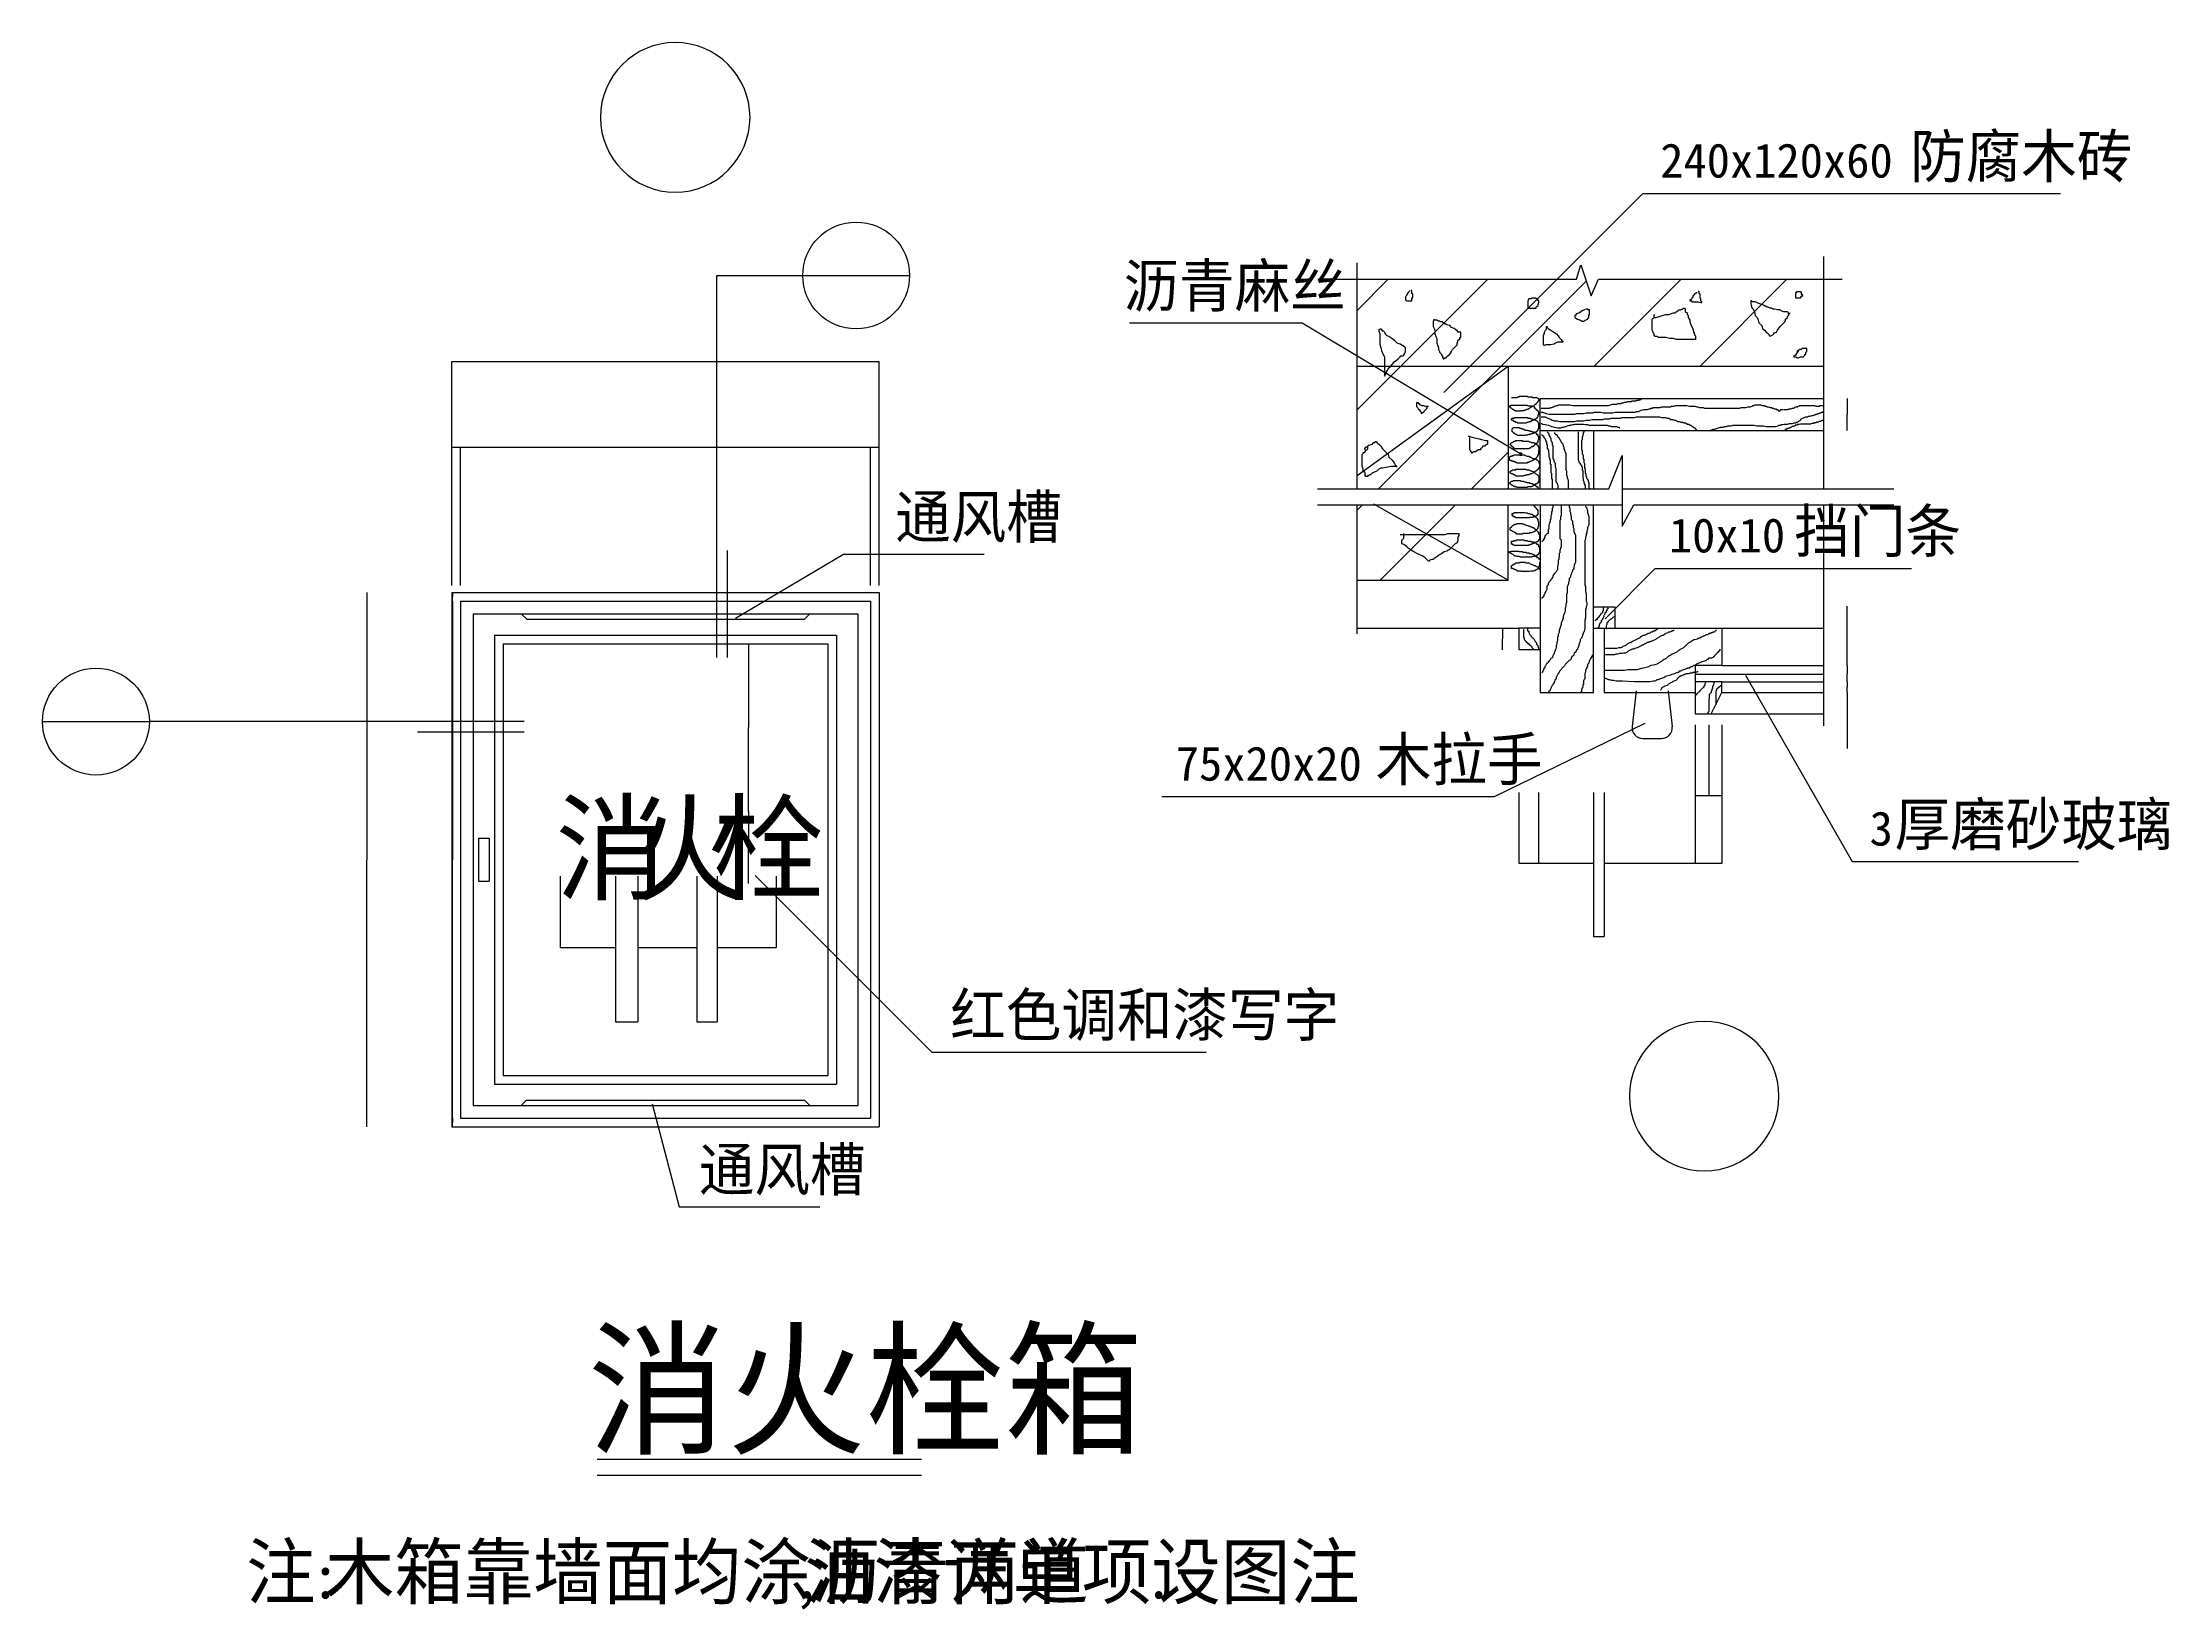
# Model space of a CAD drawing. Header units: metres. Extents: x 11444 to 31355, y -6738 to 16368.
# Drawn here: x 11444 to 31355, y -6738 to 7922 of the extents above; entities that cross this region are included whole.
import ezdxf

# ---------------------------------------------------------------- set-up
doc = ezdxf.new("R2010")
doc.units = ezdxf.units.M
for name, color, linetype in [('BALCONY', 7, 'Continuous'), ('LVTRY', 6, 'Continuous'), ('PUB_DIM', 3, 'Continuous'), ('PUB_TEXT', 7, 'Continuous'), ('WINDOW', 3, 'Continuous')]:
    doc.layers.add(name, color=color, linetype=linetype)
doc.dimstyles.get("Standard").update_dxf_attribs({"dimtxt": 2.5, "dimasz": 2.5, "dimexe": 1.25, "dimexo": 0.625, "dimtad": 1, "dimcen": 2.5, "dimazin": 3, "dimtfac": 1, "dimtmove": 0, "dimatfit": 3})

# ---------------------------------------------------------------- blocks, each defined once
blk = doc.blocks.new('_INDEX1')
blk.add_lwpolyline([(-0.5, 0, 1), (0.5, 0, 1)], format="xyb", close=True)
blk = doc.blocks.new('_INDEX')
blk.add_line((-0.5, 0), (0.5, 0))
blk.add_circle((0, 0), 0.5)
blk = doc.blocks.new('_DOT')
blk.add_lwpolyline([(-0.05, 0, 1), (0.05, 0, 1)], format="xyb", close=True)
blk = doc.blocks.new('*D1')
for p, q in [((26914.11, 905.42), (26914.11, 245.25)), ((27164.63, 905.42), (27164.63, 245.25)), ((26914.36, 245.25), (27038.37, 245.25)), ((27040.37, 245.25), (27164.38, 245.25))]:
    blk.add_line(p, q)
at = {"layer": 'Defpoints'}
for p in [(26914.11, 905.42), (27164.63, 905.42), (26914.11, 245.25)]:
    blk.add_point(p, dxfattribs=at)
at = {"layer": 'WINDOW', "insert": (27039.37, 245.25), "char_height": 1, "attachment_point": 5}
blk.add_mtext('10', dxfattribs=at)
blk = doc.blocks.new('*D2')
for p, q in [((26064.11, 905.42), (26064.11, 245.25)), ((26914.11, 905.42), (26914.11, 245.25)), ((26064.36, 245.25), (26488.11, 245.25)), ((26490.11, 245.25), (26913.86, 245.25))]:
    blk.add_line(p, q)
at = {"layer": 'Defpoints'}
for p in [(26064.11, 905.42), (26914.11, 905.42), (26064.11, 245.25)]:
    blk.add_point(p, dxfattribs=at)
at = {"layer": 'WINDOW', "insert": (26489.11, 245.25), "char_height": 1, "attachment_point": 5}
blk.add_mtext('40', dxfattribs=at)
blk = doc.blocks.new('*D3')
for p, q in [((25964.11, 905.42), (25964.11, -443.16)), ((26064.11, 905.42), (26064.11, -443.16)), ((25964.36, -443.16), (26013.61, -443.16)), ((26014.61, -443.16), (26063.86, -443.16))]:
    blk.add_line(p, q)
at = {"layer": 'Defpoints'}
for p in [(25964.11, 905.42), (26064.11, 905.42), (25964.11, -443.16)]:
    blk.add_point(p, dxfattribs=at)
at = {"layer": 'WINDOW', "insert": (26014.11, -443.16), "char_height": 1, "attachment_point": 5}
blk.add_mtext('1', dxfattribs=at)
blk = doc.blocks.new('*D4')
for p, q in [((25447.72, 905.42), (25447.72, 245.25)), ((25964.11, 905.42), (25964.11, 245.25)), ((25447.97, 245.25), (25704.915, 245.25)), ((25706.915, 245.25), (25963.86, 245.25))]:
    blk.add_line(p, q)
at = {"layer": 'Defpoints'}
for p in [(25447.72, 905.42), (25964.11, 905.42), (25447.72, 245.25)]:
    blk.add_point(p, dxfattribs=at)
at = {"layer": 'WINDOW', "insert": (25705.915, 245.25), "char_height": 1, "attachment_point": 5}
blk.add_mtext('25', dxfattribs=at)
blk = doc.blocks.new('*D5')
for p, q in [((25264.44, 905.42), (25264.44, 245.25)), ((25447.72, 905.42), (25447.72, 245.25)), ((25264.69, 245.25), (25355.08, 245.25)), ((25357.08, 245.25), (25447.47, 245.25))]:
    blk.add_line(p, q)
at = {"layer": 'Defpoints'}
for p in [(25264.44, 905.42), (25447.72, 905.42), (25264.44, 245.25)]:
    blk.add_point(p, dxfattribs=at)
at = {"layer": 'WINDOW', "insert": (25356.08, 245.25), "char_height": 1, "attachment_point": 5}
blk.add_mtext('10', dxfattribs=at)
blk = doc.blocks.new('*D6')
for p, q in [((15280.78, 2697), (15280.78, 277)), ((15280.53, 277), (15280.28, 277)), ((15280.78, -2143), (15280.78, 277)), ((15280.78, 277), (15280.78, 277)), ((15281.03, 277), (15281.28, 277))]:
    blk.add_line(p, q)
at = {"layer": 'Defpoints'}
for p in [(15280.78, 2697), (15280.78, 277), (15280.78, -2143)]:
    blk.add_point(p, dxfattribs=at)
at = {"layer": 'PUB_DIM', "insert": (15280.78, 278.125), "char_height": 1, "attachment_point": 5}
blk.add_mtext('1000', dxfattribs=at)
blk = doc.blocks.new('*D7')
for p, q in [((14480.78, 2777.12), (14480.78, 277.12)), ((14480.53, 277.12), (14480.28, 277.12)), ((14480.78, -2222.88), (14480.78, 277.12)), ((14480.78, 277.12), (14480.78, 277.12)), ((14481.03, 277.12), (14481.28, 277.12))]:
    blk.add_line(p, q)
at = {"layer": 'Defpoints'}
for p in [(14480.78, 2777.12), (14480.78, 277.12), (14480.78, -2222.88)]:
    blk.add_point(p, dxfattribs=at)
at = {"layer": 'PUB_DIM', "insert": (14480.78, 278.245), "char_height": 1, "attachment_point": 5}
blk.add_mtext('1020', dxfattribs=at)
blk = doc.blocks.new('*D8')
for p, q in [((18052.27, 727.24), (18052.27, 390.67)), ((18052.02, 390.67), (18051.77, 390.67)), ((18052.27, 54.09), (18052.27, 390.67)), ((18052.27, 390.67), (18052.27, 390.67)), ((18052.52, 390.67), (18052.77, 390.67))]:
    blk.add_line(p, q)
at = {"layer": 'Defpoints'}
for p in [(18052.27, 727.24), (18052.27, 390.67), (18052.27, 54.09)]:
    blk.add_point(p, dxfattribs=at)
at = {"layer": 'BALCONY', "insert": (18052.27, 391.795), "char_height": 1, "attachment_point": 5}
blk.add_mtext('130', dxfattribs=at)
blk = doc.blocks.new('*D9')
for p, q in [((17758.65, 123.13), (17758.65, -543.44)), ((18311.35, 123.13), (18311.35, -543.44)), ((17758.9, -543.44), (18033.5, -543.44)), ((18036.5, -543.44), (18311.1, -543.44))]:
    blk.add_line(p, q)
at = {"layer": 'Defpoints'}
for p in [(17758.65, 123.13), (18311.35, 123.13), (17758.65, -543.44)]:
    blk.add_point(p, dxfattribs=at)
at = {"layer": 'BALCONY', "insert": (18035, -543.44), "char_height": 1, "attachment_point": 5}
blk.add_mtext('100', dxfattribs=at)
blk = doc.blocks.new('*D10')
for p, q in [((17568.66, 123.13), (17568.66, -1240.43)), ((17758.65, 123.13), (17758.65, -1240.43)), ((17568.91, -1240.43), (17662.655, -1240.43)), ((17664.655, -1240.43), (17758.4, -1240.43))]:
    blk.add_line(p, q)
at = {"layer": 'Defpoints'}
for p in [(17568.66, 123.13), (17758.65, 123.13), (17568.66, -1240.43)]:
    blk.add_point(p, dxfattribs=at)
at = {"layer": 'BALCONY', "insert": (17663.655, -1240.43), "char_height": 1, "attachment_point": 5}
blk.add_mtext('30', dxfattribs=at)
blk = doc.blocks.new('*D11')
for p, q in [((17015.96, 123.13), (17015.96, -543.44)), ((17568.66, 123.13), (17568.66, -543.44)), ((17016.21, -543.44), (17290.81, -543.44)), ((17293.81, -543.44), (17568.41, -543.44))]:
    blk.add_line(p, q)
at = {"layer": 'Defpoints'}
for p in [(17015.96, 123.13), (17568.66, 123.13), (17015.96, -543.44)]:
    blk.add_point(p, dxfattribs=at)
at = {"layer": 'BALCONY', "insert": (17292.31, -543.44), "char_height": 1, "attachment_point": 5}
blk.add_mtext('100', dxfattribs=at)
blk = doc.blocks.new('*D12')
for p, q in [((16808.7, 123.13), (16808.7, -1240.43)), ((17015.96, 123.13), (17015.96, -1240.43)), ((16808.95, -1240.43), (16911.33, -1240.43)), ((16913.33, -1240.43), (17015.71, -1240.43))]:
    blk.add_line(p, q)
at = {"layer": 'Defpoints'}
for p in [(16808.7, 123.13), (17015.96, 123.13), (16808.7, -1240.43)]:
    blk.add_point(p, dxfattribs=at)
at = {"layer": 'BALCONY', "insert": (16912.33, -1240.43), "char_height": 1, "attachment_point": 5}
blk.add_mtext('30', dxfattribs=at)
blk = doc.blocks.new('*D13')
for p, q in [((16290.54, 123.13), (16290.54, -543.44)), ((16808.7, 123.13), (16808.7, -543.44)), ((16290.79, -543.44), (16548.12, -543.44)), ((16551.12, -543.44), (16808.45, -543.44))]:
    blk.add_line(p, q)
at = {"layer": 'Defpoints'}
for p in [(16290.54, 123.13), (16808.7, 123.13), (16290.54, -543.44)]:
    blk.add_point(p, dxfattribs=at)
at = {"layer": 'BALCONY', "insert": (16549.62, -543.44), "char_height": 1, "attachment_point": 5}
blk.add_mtext('100', dxfattribs=at)
blk = doc.blocks.new('*D14')
for p, q in [((15280.53, -2182.94), (15280.28, -2182.94)), ((15280.78, -2143), (15280.78, -2182.94)), ((15280.78, -2222.88), (15280.78, -2182.94)), ((15280.78, -2182.94), (15280.78, -2182.94)), ((15281.03, -2182.94), (15281.28, -2182.94))]:
    blk.add_line(p, q)
at = {"layer": 'Defpoints'}
for p in [(15280.78, -2143), (15280.78, -2182.94), (15280.78, -2222.88)]:
    blk.add_point(p, dxfattribs=at)
at = {"layer": 'PUB_DIM', "insert": (15280.78, -2181.815), "char_height": 1, "attachment_point": 5}
blk.add_mtext('10', dxfattribs=at)
blk = doc.blocks.new('*D22')
for p, q in [((15280.53, 2737.06), (15280.28, 2737.06)), ((15280.78, 2777.12), (15280.78, 2737.06)), ((15280.78, 2697), (15280.78, 2737.06)), ((15280.78, 2737.06), (15280.78, 2737.06)), ((15281.03, 2737.06), (15281.28, 2737.06))]:
    blk.add_line(p, q)
at = {"layer": 'Defpoints'}
for p in [(15280.78, 2777.12), (15280.78, 2737.06), (15280.78, 2697)]:
    blk.add_point(p, dxfattribs=at)
at = {"layer": 'PUB_DIM', "insert": (15280.78, 2738.185), "char_height": 1, "attachment_point": 5}
blk.add_mtext('10', dxfattribs=at)
blk = doc.blocks.new('*D23')
for p, q in [((25111.65, 2442.99), (25111.65, 2342.06)), ((25111.4, 2342.06), (25111.15, 2342.06)), ((25111.65, 2241.14), (25111.65, 2342.06)), ((25111.65, 2342.06), (25111.65, 2342.06)), ((25111.9, 2342.06), (25112.15, 2342.06))]:
    blk.add_line(p, q)
at = {"layer": 'Defpoints'}
for p in [(25111.65, 2442.99), (25111.65, 2342.06), (25111.65, 2241.14)]:
    blk.add_point(p, dxfattribs=at)
at = {"layer": 'WINDOW', "insert": (25111.65, 2343.185), "char_height": 1, "attachment_point": 5}
blk.add_mtext('10', dxfattribs=at)
blk = doc.blocks.new('*D24')
for p, q in [((19195.71, 2841.18), (19195.71, 4137.11)), ((19195.96, 4137.11), (19234.785, 4137.11)), ((19236.785, 4137.11), (19275.61, 4137.11)), ((19275.86, 2841.18), (19275.86, 4137.11))]:
    blk.add_line(p, q)
at = {"layer": 'Defpoints'}
for p in [(19195.71, 4137.11), (19195.71, 2841.18), (19275.86, 2841.18)]:
    blk.add_point(p, dxfattribs=at)
at = {"layer": 'PUB_DIM', "insert": (19235.785, 4137.11), "char_height": 1, "attachment_point": 5}
blk.add_mtext('10', dxfattribs=at)
blk = doc.blocks.new('*D25')
for p, q in [((15355.71, 2841.18), (15355.71, 4137.11)), ((15355.96, 4137.11), (17274.21, 4137.11)), ((17277.21, 4137.11), (19195.46, 4137.11)), ((19195.71, 2841.18), (19195.71, 4137.11))]:
    blk.add_line(p, q)
at = {"layer": 'Defpoints'}
for p in [(15355.71, 4137.11), (15355.71, 2841.18), (19195.71, 2841.18)]:
    blk.add_point(p, dxfattribs=at)
at = {"layer": 'PUB_DIM', "insert": (17275.71, 4137.11), "char_height": 1, "attachment_point": 5}
blk.add_mtext('700', dxfattribs=at)
blk = doc.blocks.new('*D26')
for p, q in [((15275.86, 2841.18), (15275.86, 4137.11)), ((15276.11, 4137.11), (15314.785, 4137.11)), ((15316.785, 4137.11), (15355.46, 4137.11)), ((15355.71, 2841.18), (15355.71, 4137.11))]:
    blk.add_line(p, q)
at = {"layer": 'Defpoints'}
for p in [(15275.86, 4137.11), (15275.86, 2841.18), (15355.71, 2841.18)]:
    blk.add_point(p, dxfattribs=at)
at = {"layer": 'PUB_DIM', "insert": (15315.785, 4137.11), "char_height": 1, "attachment_point": 5}
blk.add_mtext('10', dxfattribs=at)
blk = doc.blocks.new('*D27')
for p, q in [((18052.27, 2297.93), (18052.27, 1512.58)), ((18052.02, 1512.58), (18051.77, 1512.58)), ((18052.27, 727.24), (18052.27, 1512.58)), ((18052.27, 1512.58), (18052.27, 1512.58)), ((18052.52, 1512.58), (18052.77, 1512.58))]:
    blk.add_line(p, q)
at = {"layer": 'Defpoints'}
for p in [(18052.27, 2297.93), (18052.27, 1512.58), (18052.27, 727.24)]:
    blk.add_point(p, dxfattribs=at)
at = {"layer": 'BALCONY', "insert": (18052.27, 1513.705), "char_height": 1, "attachment_point": 5}
blk.add_mtext('140', dxfattribs=at)
blk = doc.blocks.new('*D28')
for p, q in [((15275.86, 3641.18), (15275.86, 4937.11)), ((15276.11, 4937.11), (17274.36, 4937.11)), ((17277.36, 4937.11), (19275.61, 4937.11)), ((19275.86, 3641.18), (19275.86, 4937.11))]:
    blk.add_line(p, q)
at = {"layer": 'Defpoints'}
for p in [(15275.86, 4937.11), (15275.86, 3641.18), (19275.86, 3641.18)]:
    blk.add_point(p, dxfattribs=at)
at = {"layer": 'PUB_DIM', "insert": (17275.86, 4937.11), "char_height": 1, "attachment_point": 5}
blk.add_mtext('720', dxfattribs=at)
blk = doc.blocks.new('*D36')
for p, q in [((28337.16, 2017.32), (28336.91, 2017.32)), ((28337.41, 2092.32), (28337.41, 2017.32)), ((28337.41, 1942.32), (28337.41, 2017.32)), ((28337.41, 2017.32), (28337.41, 2017.32)), ((28337.66, 2017.32), (28337.91, 2017.32))]:
    blk.add_line(p, q)
at = {"layer": 'Defpoints'}
for p in [(28337.41, 2092.32), (28337.41, 2017.32), (28337.41, 1942.32)]:
    blk.add_point(p, dxfattribs=at)
at = {"layer": 'WINDOW', "insert": (28337.41, 2018.445), "char_height": 1, "attachment_point": 5}
blk.add_mtext('3', dxfattribs=at)
blk = doc.blocks.new('*D37')
for p, q in [((27041.09, 1538.39), (27041.09, 878.22)), ((27164.63, 1538.39), (27164.63, 878.22)), ((27041.34, 878.22), (27102.36, 878.22)), ((27103.36, 878.22), (27164.38, 878.22))]:
    blk.add_line(p, q)
at = {"layer": 'Defpoints'}
for p in [(27041.09, 1538.39), (27164.63, 1538.39), (27041.09, 878.22)]:
    blk.add_point(p, dxfattribs=at)
at = {"layer": 'WINDOW', "insert": (27102.86, 878.22), "char_height": 1, "attachment_point": 5}
blk.add_mtext('3', dxfattribs=at)
blk = doc.blocks.new('*D38')
for p, q in [((26914.11, 1538.39), (26914.11, 878.22)), ((27041.09, 1538.39), (27041.09, 878.22)), ((26914.36, 878.22), (26977.1, 878.22)), ((26978.1, 878.22), (27040.84, 878.22))]:
    blk.add_line(p, q)
at = {"layer": 'Defpoints'}
for p in [(26914.11, 1538.39), (27041.09, 1538.39), (26914.11, 878.22)]:
    blk.add_point(p, dxfattribs=at)
at = {"layer": 'WINDOW', "insert": (26977.6, 878.22), "char_height": 1, "attachment_point": 5}
blk.add_mtext('7', dxfattribs=at)
blk = doc.blocks.new('*D39')
for p, q in [((28337.41, 1842.32), (28337.41, 1317.46)), ((28337.41, 1645.41), (28337.41, 1317.46)), ((28337.16, 1317.46), (28336.91, 1317.46)), ((28337.41, 1317.46), (28337.41, 1317.46)), ((28337.66, 1317.46), (28337.91, 1317.46))]:
    blk.add_line(p, q)
at = {"layer": 'Defpoints'}
for p in [(28337.41, 1842.32), (28337.41, 1645.41), (28337.41, 1317.46)]:
    blk.add_point(p, dxfattribs=at)
at = {"layer": 'WINDOW', "insert": (28337.41, 1318.585), "char_height": 1, "attachment_point": 5}
blk.add_mtext('8', dxfattribs=at)
blk = doc.blocks.new('*D40')
for p, q in [((28337.16, 1892.32), (28336.91, 1892.32)), ((28337.41, 1942.32), (28337.41, 1892.32)), ((28337.41, 1842.32), (28337.41, 1892.32)), ((28337.41, 1892.32), (28337.41, 1892.32)), ((28337.66, 1892.32), (28337.91, 1892.32))]:
    blk.add_line(p, q)
at = {"layer": 'Defpoints'}
for p in [(28337.41, 1942.32), (28337.41, 1892.32), (28337.41, 1842.32)]:
    blk.add_point(p, dxfattribs=at)
at = {"layer": 'WINDOW', "insert": (28337.41, 1893.445), "char_height": 1, "attachment_point": 5}
blk.add_mtext('7', dxfattribs=at)
blk = doc.blocks.new('*D41')
for p, q in [((28337.16, 2649.14), (28336.91, 2649.14)), ((28337.41, 2440.44), (28337.41, 2649.14)), ((28337.41, 2092.32), (28337.41, 2649.14)), ((28337.41, 2649.14), (28337.41, 2649.14)), ((28337.66, 2649.14), (28337.91, 2649.14))]:
    blk.add_line(p, q)
at = {"layer": 'Defpoints'}
for p in [(28337.41, 2649.14), (28337.41, 2440.44), (28337.41, 2092.32)]:
    blk.add_point(p, dxfattribs=at)
at = {"layer": 'WINDOW', "insert": (28337.41, 2650.265), "char_height": 1, "attachment_point": 5}
blk.add_mtext('15', dxfattribs=at)
blk = doc.blocks.new('*D42')
for p, q in [((28337.33, 4591.03), (28337.33, 4442.18)), ((28337.08, 4442.18), (28336.83, 4442.18)), ((28337.33, 4293.33), (28337.33, 4442.18)), ((28337.33, 4442.18), (28337.33, 4442.18)), ((28337.58, 4442.18), (28337.83, 4442.18))]:
    blk.add_line(p, q)
at = {"layer": 'Defpoints'}
for p in [(28337.33, 4591.03), (28337.33, 4442.18), (28337.33, 4293.33)]:
    blk.add_point(p, dxfattribs=at)
at = {"layer": 'WINDOW', "insert": (28337.33, 4443.305), "char_height": 1, "attachment_point": 5}
blk.add_mtext('10', dxfattribs=at)

msp = doc.modelspace()

# ---------------------------------------------------------------- linework, layer by layer
at = {"layer": 'BALCONY'}
for p, q in [((23746.95, 5862.31), (23746.95, 3747.72)), ((25802.8, 5707.11), (25843.56, 5842.91)), ((25843.56, 5842.91), (25940.63, 5551.91)), ((28114.89, 5920.51), (28114.89, 3747.72)), ((23552.82, 5707.11), (25802.8, 5707.11)), ((25940.63, 5551.91), (26009.65, 5707.11)), ((26009.65, 5707.11), (28289.61, 5707.11)), ((25164.11, 4892.32), (23746.95, 4892.32)), ((25164.11, 4892.32), (23750.23, 3868.19)), ((26105.28, 3747.72), (26231.82, 4058.12)), ((26231.82, 4058.12), (26231.82, 3398.52)), ((23378.11, 3747.72), (26105.28, 3747.72)), ((23378.11, 3597.72), (26231.82, 3597.72)), ((23746.95, 3597.72), (23746.95, 2389.72)), ((25164.11, 2892.32), (23906.25, 3603.14)), ((26231.82, 3747.72), (28774.93, 3747.72)), ((26231.82, 3398.52), (26339.16, 3597.72)), ((26339.16, 3597.72), (28774.93, 3597.72)), ((28114.89, 3597.72), (28114.89, 1529.57)), ((15275.71, 2777), (15275.71, -2223)), ((15275.71, 2777), (19275.71, 2777)), ((15355.71, 2697), (15355.71, -2143)), ((15355.71, 2697), (19195.71, 2697)), ((19195.71, 2697), (19195.71, -2143)), ((19275.71, 2777), (19275.71, -2223)), ((15475.71, 2577), (15475.71, -2023)), ((15475.71, 2577), (19075.71, 2577)), ((15925.71, 2577), (15976.09, 2527)), ((15976.09, 2527), (18575.42, 2527)), ((18625.71, 2577), (18575.42, 2527)), ((19075.71, 2577), (19075.71, -2023)), ((23746.95, 2442.32), (25264.11, 2442.32)), ((27164.11, 2442.32), (28114.89, 2442.32)), ((15675.71, 2377), (15675.71, -1823)), ((15675.71, 2377), (18875.71, 2377)), ((15755.71, 2297), (15755.71, -1743)), ((15755.71, 2297), (18795.71, 2297)), ((18795.71, 2297), (18795.71, -1743)), ((18875.71, 2377), (18875.71, -1823)), ((26917.29, 2012.89), (28114.89, 2012.89)), ((27164.11, 2092.32), (28114.89, 2092.32)), ((27164.11, 1942.32), (28114.89, 1942.32)), ((27164.11, 1842.32), (28114.89, 1842.32)), ((27064.11, 1642.32), (28114.89, 1642.32)), ((15525.71, 477), (15525.71, 77)), ((15525.71, 477), (15625.71, 477)), ((15625.71, 477), (15625.71, 77)), ((15525.71, 77), (15625.71, 77)), ((15755.71, -1743), (18795.71, -1743)), ((15675.71, -1823), (18875.71, -1823)), ((15925.71, -2023), (15975.51, -1973)), ((15975.51, -1973), (18575.47, -1973)), ((18625.71, -2023), (18575.47, -1973)), ((15355.71, -2143), (19195.71, -2143)), ((15475.71, -2023), (19075.71, -2023)), ((15275.71, -2223), (19275.71, -2223))]:
    msp.add_line(p, q, dxfattribs=at)
for points in [[(28114.89, 4892.32), (25164.11, 4892.32), (25164.11, 3747.72)], [(25464.11, 3747.72), (25464.11, 4592.32), (28114.89, 4592.32)], [(25464.11, 4292.32), (28114.89, 4292.32)], [(25964.11, 4292.32), (25964.11, 3747.72)], [(23746.95, 2892.32), (25164.11, 2892.32), (25164.11, 3597.72)], [(25464.11, 3597.72), (25464.11, 1842.32), (25964.11, 1842.32), (25964.11, 3597.72)], [(25964.11, 2642.32), (26164.11, 2642.32), (26164.11, 2442.32)], [(25464.11, 2442.32), (25264.11, 2442.32), (25264.11, 2242.32), (25464.11, 2242.32)], [(25964.11, 2442.32), (27164.11, 2442.32), (27164.11, 2092.32), (26914.11, 2092.32), (26914.11, 1642.32), (27064.11, 1642.32), (27164.11, 1842.32), (27164.11, 1942.32), (26914.11, 1942.32)], [(26064.11, 2442.32), (26064.11, 1842.32), (26914.11, 1842.32)]]:
    msp.add_lwpolyline(points, dxfattribs=at)
at = {"layer": 'LVTRY'}
for p, q in [((23746.63, 4481.78), (24972.79, 5707.11)), ((23746.95, 5412.01), (24042.26, 5707.11)), ((23951.22, 3747.72), (25894.63, 5689.82)), ((24229.13, 5583.89), (24211.9, 5558.06)), ((24237.75, 5592.5), (24229.13, 5583.89)), ((24246.36, 5601.11), (24237.75, 5592.5)), ((24263.59, 5601.11), (24254.98, 5609.72)), ((24263.59, 5575.28), (24263.59, 5601.11)), ((24272.21, 5566.67), (24263.59, 5575.28)), ((25966.81, 4892.32), (26782.16, 5707.11)), ((26917.33, 5575.28), (26908.72, 5566.67)), ((26934.57, 5583.89), (26917.33, 5575.28)), ((26951.8, 5592.5), (26943.18, 5592.5)), ((26951.8, 5575.28), (26951.8, 5592.5)), ((26960.41, 5566.67), (26951.8, 5575.28)), ((26957.66, 4892.32), (27773, 5707.11)), ((27856.48, 5583.89), (27865.1, 5583.89)), ((27856.48, 5532.23), (27856.48, 5583.89)), ((27865.1, 5592.5), (27873.71, 5592.5)), ((27865.1, 5583.89), (27865.1, 5592.5)), ((27873.71, 5592.5), (27899.56, 5592.5)), ((27899.56, 5592.5), (27908.18, 5583.89)), ((27908.18, 5583.89), (27908.18, 5566.67)), ((24211.9, 5558.06), (24203.28, 5540.84)), ((24203.28, 5540.84), (24203.28, 5515.01)), ((24203.28, 5515.01), (24211.9, 5506.4)), ((24211.9, 5506.4), (24263.59, 5506.4)), ((24263.59, 5523.62), (24272.21, 5540.84)), ((24263.59, 5506.4), (24263.59, 5523.62)), ((24272.21, 5540.84), (24272.21, 5566.67)), ((25357.83, 5523.62), (25349.21, 5506.4)), ((25349.21, 5506.4), (25349.21, 5437.52)), ((25349.21, 5437.52), (25426.76, 5437.52)), ((25357.83, 5532.23), (25357.83, 5523.62)), ((25383.68, 5523.62), (25357.83, 5523.62)), ((25383.68, 5532.23), (25383.68, 5523.62)), ((25426.76, 5532.23), (25383.68, 5532.23)), ((25426.76, 5523.62), (25426.76, 5532.23)), ((25435.38, 5523.62), (25426.76, 5523.62)), ((25426.76, 5446.13), (25435.38, 5454.74)), ((25426.76, 5437.52), (25426.76, 5446.13)), ((25435.38, 5515.01), (25435.38, 5523.62)), ((25443.99, 5515.01), (25435.38, 5515.01)), ((25435.38, 5454.74), (25443.99, 5463.35)), ((25443.99, 5506.4), (25443.99, 5515.01)), ((25452.61, 5506.4), (25443.99, 5506.4)), ((25443.99, 5471.96), (25452.61, 5489.18)), ((25443.99, 5463.35), (25443.99, 5471.96)), ((25452.61, 5489.18), (25452.61, 5506.4)), ((25814.48, 5385.85), (25797.25, 5377.24)), ((25797.25, 5377.24), (25797.25, 5368.63)), ((25831.71, 5394.46), (25814.48, 5385.85)), ((25857.56, 5411.68), (25831.71, 5394.46)), ((25874.79, 5420.3), (25857.56, 5411.68)), ((25883.41, 5420.3), (25874.79, 5420.3)), ((25909.26, 5428.91), (25892.03, 5428.91)), ((25909.26, 5420.3), (25909.26, 5428.91)), ((25926.49, 5420.3), (25909.26, 5420.3)), ((25917.87, 5368.63), (25926.49, 5377.24)), ((25926.49, 5377.24), (25926.49, 5420.3)), ((26529.61, 5368.63), (26538.23, 5377.24)), ((26607.16, 5368.63), (26641.62, 5377.24)), ((26641.62, 5377.24), (26667.47, 5377.24)), ((26667.47, 5377.24), (26693.32, 5385.85)), ((26693.32, 5385.85), (26710.55, 5394.46)), ((26710.55, 5394.46), (26727.78, 5394.46)), ((26727.78, 5394.46), (26736.4, 5403.07)), ((26736.4, 5403.07), (26753.63, 5411.68)), ((26753.63, 5411.68), (26762.24, 5420.3)), ((26762.24, 5420.3), (26779.48, 5420.3)), ((26779.48, 5420.3), (26788.09, 5428.91)), ((26788.09, 5428.91), (26796.71, 5428.91)), ((26796.71, 5428.91), (26805.32, 5437.52)), ((26805.32, 5437.52), (26813.94, 5437.52)), ((26813.94, 5437.52), (26822.56, 5428.91)), ((26822.56, 5428.91), (26822.56, 5403.07)), ((26822.56, 5403.07), (26839.79, 5394.46)), ((26839.79, 5394.46), (26839.79, 5377.24)), ((26839.79, 5377.24), (26848.4, 5368.63)), ((26865.64, 5515.01), (26865.64, 5506.4)), ((26874.25, 5515.01), (26865.64, 5515.01)), ((26865.64, 5506.4), (26882.87, 5506.4)), ((26882.87, 5523.62), (26874.25, 5515.01)), ((26891.49, 5540.84), (26882.87, 5532.23)), ((26882.87, 5532.23), (26882.87, 5523.62)), ((26882.87, 5506.4), (26882.87, 5497.79)), ((26882.87, 5497.79), (26943.18, 5497.79)), ((26908.72, 5566.67), (26891.49, 5549.45)), ((26891.49, 5549.45), (26891.49, 5540.84)), ((26943.18, 5497.79), (26969.03, 5489.18)), ((26960.41, 5532.23), (26960.41, 5566.67)), ((26969.03, 5523.62), (26960.41, 5532.23)), ((26969.03, 5506.4), (26969.03, 5523.62)), ((26977.65, 5497.79), (26969.03, 5506.4)), ((26969.03, 5489.18), (26977.65, 5489.18)), ((26977.65, 5489.18), (26977.65, 5497.79)), ((27434.3, 5506.4), (27434.3, 5480.57)), ((27442.91, 5506.4), (27434.3, 5506.4)), ((27434.3, 5480.57), (27442.91, 5446.13)), ((27451.53, 5497.79), (27442.91, 5506.4)), ((27442.91, 5446.13), (27460.14, 5420.3)), ((27477.38, 5497.79), (27451.53, 5497.79)), ((27460.14, 5420.3), (27468.76, 5403.07)), ((27468.76, 5403.07), (27477.38, 5368.63)), ((27511.84, 5480.57), (27477.38, 5497.79)), ((27537.69, 5471.96), (27511.84, 5480.57)), ((27563.54, 5463.35), (27537.69, 5471.96)), ((27563.54, 5454.74), (27563.54, 5463.35)), ((27572.15, 5454.74), (27563.54, 5454.74)), ((27589.38, 5446.13), (27572.15, 5454.74)), ((27598, 5446.13), (27589.38, 5446.13)), ((27615.23, 5437.52), (27598, 5446.13)), ((27632.46, 5437.52), (27615.23, 5437.52)), ((27641.08, 5428.91), (27632.46, 5437.52)), ((27658.31, 5428.91), (27641.08, 5428.91)), ((27684.16, 5420.3), (27658.31, 5428.91)), ((27710.01, 5420.3), (27684.16, 5420.3)), ((27718.62, 5411.68), (27710.01, 5420.3)), ((27744.47, 5403.07), (27718.62, 5411.68)), ((27778.94, 5403.07), (27744.47, 5403.07)), ((27787.55, 5394.46), (27778.94, 5403.07)), ((27787.55, 5377.24), (27787.55, 5394.46)), ((27787.55, 5368.63), (27796.17, 5385.85)), ((27796.17, 5385.85), (27804.78, 5394.46)), ((27899.56, 5532.23), (27856.48, 5532.23)), ((27908.18, 5549.45), (27899.56, 5540.84)), ((27899.56, 5540.84), (27899.56, 5532.23)), ((27908.18, 5566.67), (27916.79, 5566.67)), ((27925.41, 5549.45), (27908.18, 5549.45)), ((27916.79, 5566.67), (27916.79, 5558.06)), ((27916.79, 5558.06), (27925.41, 5549.45)), ((23953.42, 5239.48), (23953.42, 5222.26)), ((23953.42, 5222.26), (23962.03, 5196.43)), ((23979.27, 5239.48), (23962.03, 5239.48)), ((23962.03, 5196.43), (23962.03, 5101.72)), ((23979.27, 5230.87), (23979.27, 5239.48)), ((23987.88, 5230.87), (23979.27, 5230.87)), ((23987.88, 5222.26), (23987.88, 5230.87)), ((23996.5, 5222.26), (23987.88, 5222.26)), ((24005.11, 5213.65), (23996.5, 5222.26)), ((24013.73, 5205.04), (24005.11, 5213.65)), ((24013.73, 5196.43), (24013.73, 5205.04)), ((24022.35, 5187.82), (24013.73, 5196.43)), ((24030.96, 5179.21), (24022.35, 5187.82)), ((24048.19, 5170.6), (24030.96, 5179.21)), ((24470.38, 5325.58), (24461.76, 5316.97)), ((24461.76, 5316.97), (24461.76, 5265.31)), ((24461.76, 5265.31), (24470.38, 5248.09)), ((24470.38, 5334.19), (24470.38, 5325.58)), ((24470.38, 5325.58), (24470.38, 5334.19)), ((24496.23, 5325.58), (24470.38, 5325.58)), ((24470.38, 5248.09), (24479, 5230.87)), ((24479, 5230.87), (24479, 5196.43)), ((24479, 5196.43), (24487.61, 5170.6)), ((24513.46, 5316.97), (24496.23, 5325.58)), ((24522.08, 5316.97), (24513.46, 5316.97)), ((24530.69, 5308.36), (24522.08, 5316.97)), ((24547.92, 5308.36), (24530.69, 5308.36)), ((24565.16, 5291.14), (24547.92, 5308.36)), ((24573.77, 5291.14), (24565.16, 5291.14)), ((24591, 5282.53), (24573.77, 5291.14)), ((24616.85, 5273.92), (24591, 5282.53)), ((24634.08, 5256.7), (24616.85, 5273.92)), ((24659.93, 5248.09), (24634.08, 5256.7)), ((24668.55, 5239.48), (24659.93, 5248.09)), ((24677.16, 5230.87), (24668.55, 5239.48)), ((24685.78, 5230.87), (24677.16, 5230.87)), ((24685.78, 5222.26), (24685.78, 5230.87)), ((24694.4, 5222.26), (24685.78, 5222.26)), ((24694.4, 5213.65), (24694.4, 5222.26)), ((24720.24, 5213.65), (24694.4, 5213.65)), ((24720.24, 5161.99), (24720.24, 5213.65)), ((25495.69, 5179.21), (25504.3, 5205.04)), ((25495.69, 5093.11), (25495.69, 5179.21)), ((25504.3, 5213.65), (25512.92, 5230.87)), ((25504.3, 5205.04), (25504.3, 5213.65)), ((25512.92, 5230.87), (25521.54, 5239.48)), ((25521.54, 5265.31), (25530.15, 5265.31)), ((25521.54, 5239.48), (25521.54, 5265.31)), ((25530.15, 5265.31), (25530.15, 5256.7)), ((25530.15, 5256.7), (25538.77, 5248.09)), ((25538.77, 5248.09), (25616.31, 5196.43)), ((25616.31, 5196.43), (25633.54, 5179.21)), ((25633.54, 5179.21), (25642.16, 5161.99)), ((25788.63, 5368.63), (25788.63, 5351.41)), ((25797.25, 5368.63), (25788.63, 5368.63)), ((25788.63, 5351.41), (25797.25, 5342.8)), ((25797.25, 5342.8), (25814.48, 5334.19)), ((25814.48, 5334.19), (25840.33, 5325.58)), ((25840.33, 5325.58), (25857.56, 5316.97)), ((25857.56, 5316.97), (25874.79, 5316.97)), ((25874.79, 5316.97), (25883.41, 5325.58)), ((25883.41, 5325.58), (25909.26, 5334.19)), ((25909.26, 5342.8), (25917.87, 5351.41)), ((25909.26, 5334.19), (25909.26, 5342.8)), ((25917.87, 5351.41), (25917.87, 5368.63)), ((26512.38, 5334.19), (26521, 5342.8)), ((26512.38, 5230.87), (26512.38, 5334.19)), ((26521, 5213.65), (26512.38, 5230.87)), ((26521, 5342.8), (26529.61, 5351.41)), ((26521, 5205.04), (26521, 5213.65)), ((26529.61, 5196.43), (26521, 5205.04)), ((26529.61, 5351.41), (26529.61, 5368.63)), ((26529.61, 5351.41), (26546.84, 5351.41)), ((26529.61, 5342.8), (26529.61, 5351.41)), ((26529.61, 5179.21), (26529.61, 5196.43)), ((26538.23, 5179.21), (26529.61, 5179.21)), ((26538.23, 5170.6), (26538.23, 5179.21)), ((26546.84, 5351.41), (26581.31, 5360.02)), ((26581.31, 5360.02), (26607.16, 5368.63)), ((26848.4, 5368.63), (26848.4, 5351.41)), ((26848.4, 5351.41), (26865.64, 5325.58)), ((26865.64, 5325.58), (26865.64, 5308.36)), ((26865.64, 5308.36), (26874.25, 5282.53)), ((26874.25, 5282.53), (26891.49, 5248.09)), ((26891.49, 5248.09), (26891.49, 5239.48)), ((26891.49, 5239.48), (26900.1, 5222.26)), ((26900.1, 5222.26), (26900.1, 5213.65)), ((26900.1, 5213.65), (26908.72, 5196.43)), ((26908.72, 5196.43), (26908.72, 5187.82)), ((26908.72, 5187.82), (26917.33, 5179.21)), ((26917.33, 5179.21), (26917.33, 5144.77)), ((27477.38, 5368.63), (27494.61, 5351.41)), ((27494.61, 5351.41), (27503.22, 5325.58)), ((27503.22, 5325.58), (27511.84, 5299.75)), ((27511.84, 5299.75), (27537.69, 5273.92)), ((27537.69, 5273.92), (27546.3, 5248.09)), ((27546.3, 5248.09), (27563.54, 5230.87)), ((27563.54, 5230.87), (27580.77, 5213.65)), ((27580.77, 5213.65), (27589.38, 5205.04)), ((27589.38, 5205.04), (27598, 5196.43)), ((27598, 5196.43), (27606.62, 5187.82)), ((27606.62, 5187.82), (27606.62, 5179.21)), ((27606.62, 5179.21), (27623.85, 5179.21)), ((27623.85, 5179.21), (27641.08, 5187.82)), ((27641.08, 5187.82), (27649.7, 5196.43)), ((27649.7, 5196.43), (27658.31, 5205.04)), ((27658.31, 5205.04), (27675.54, 5213.65)), ((27675.54, 5213.65), (27684.16, 5230.87)), ((27684.16, 5230.87), (27692.78, 5239.48)), ((27692.78, 5239.48), (27710.01, 5265.31)), ((27710.01, 5265.31), (27718.62, 5273.92)), ((27718.62, 5273.92), (27735.86, 5291.14)), ((27735.86, 5291.14), (27753.09, 5308.36)), ((27753.09, 5308.36), (27761.7, 5325.58)), ((27761.7, 5334.19), (27778.94, 5351.41)), ((27761.7, 5325.58), (27761.7, 5334.19)), ((27778.94, 5360.02), (27787.55, 5368.63)), ((27778.94, 5351.41), (27778.94, 5360.02)), ((23962.03, 5101.72), (23970.65, 5067.28)), ((23970.65, 5067.28), (23979.27, 5041.45)), ((23979.27, 5041.45), (23987.88, 5015.61)), ((23987.88, 5015.61), (24005.11, 4981.17)), ((24005.11, 4981.17), (24005.11, 4800.36)), ((24074.04, 5153.38), (24048.19, 5170.6)), ((24099.89, 5136.16), (24074.04, 5153.38)), ((24125.74, 5110.33), (24099.89, 5136.16)), ((24151.59, 5101.72), (24125.74, 5110.33)), ((24142.97, 4972.56), (24151.59, 4981.17)), ((24177.43, 5084.5), (24151.59, 5101.72)), ((24151.59, 4981.17), (24160.2, 4989.78)), ((24160.2, 4989.78), (24177.43, 4989.78)), ((24194.67, 5075.89), (24177.43, 5084.5)), ((24177.43, 4989.78), (24186.05, 4998.39)), ((24186.05, 5007), (24194.67, 5007)), ((24186.05, 4998.39), (24186.05, 5007)), ((24203.28, 5067.28), (24194.67, 5075.89)), ((24194.67, 5015.61), (24203.28, 5024.22)), ((24194.67, 5007), (24194.67, 5015.61)), ((24203.28, 5024.22), (24203.28, 5067.28)), ((24487.61, 5170.6), (24496.23, 5153.38)), ((24496.23, 5153.38), (24496.23, 5110.33)), ((24496.23, 5110.33), (24504.84, 5084.5)), ((24504.84, 5084.5), (24513.46, 5067.28)), ((24513.46, 5067.28), (24513.46, 5050.06)), ((24513.46, 5050.06), (24522.08, 5032.84)), ((24522.08, 5032.84), (24522.08, 5024.22)), ((24522.08, 5024.22), (24530.69, 5015.61)), ((24530.69, 5015.61), (24539.31, 5007)), ((24539.31, 5007), (24539.31, 4998.39)), ((24539.31, 4998.39), (24547.92, 4989.78)), ((24547.92, 4989.78), (24547.92, 4972.56)), ((24582.39, 4972.56), (24591, 4981.17)), ((24591, 4981.17), (24599.62, 4989.78)), ((24599.62, 4989.78), (24616.85, 5007)), ((24616.85, 5007), (24625.47, 5015.61)), ((24625.47, 5015.61), (24634.08, 5032.84)), ((24634.08, 5032.84), (24642.7, 5050.06)), ((24642.7, 5050.06), (24659.93, 5067.28)), ((24659.93, 5067.28), (24668.55, 5075.89)), ((24668.55, 5075.89), (24685.78, 5093.11)), ((24685.78, 5110.33), (24694.4, 5118.94)), ((24685.78, 5093.11), (24685.78, 5110.33)), ((24694.4, 5136.16), (24703.01, 5144.77)), ((24694.4, 5118.94), (24694.4, 5136.16)), ((24703.01, 5144.77), (24711.63, 5144.77)), ((24711.63, 5161.99), (24720.24, 5161.99)), ((24711.63, 5144.77), (24711.63, 5161.99)), ((25512.92, 5093.11), (25495.69, 5084.5)), ((25564.62, 5093.11), (25512.92, 5093.11)), ((25590.46, 5101.72), (25564.62, 5093.11)), ((25607.7, 5110.33), (25590.46, 5101.72)), ((25624.93, 5118.94), (25607.7, 5110.33)), ((25676.62, 5118.94), (25624.93, 5118.94)), ((25642.16, 5161.99), (25659.39, 5144.77)), ((25659.39, 5144.77), (25668.01, 5136.16)), ((25668.01, 5136.16), (25676.62, 5127.55)), ((25676.62, 5127.55), (25676.62, 5118.94)), ((26555.46, 5170.6), (26538.23, 5170.6)), ((26572.69, 5161.99), (26555.46, 5170.6)), ((26641.62, 5161.99), (26572.69, 5161.99)), ((26676.08, 5153.38), (26641.62, 5161.99)), ((26710.55, 5153.38), (26676.08, 5153.38)), ((26736.4, 5144.77), (26710.55, 5153.38)), ((26917.33, 5144.77), (26736.4, 5144.77)), ((27856.48, 4998.39), (27839.25, 4989.78)), ((27839.25, 4989.78), (27839.25, 4981.17)), ((27839.25, 4981.17), (27856.48, 4981.17)), ((27873.71, 5024.22), (27856.48, 5007)), ((27856.48, 5007), (27856.48, 4998.39)), ((27856.48, 4981.17), (27865.1, 4972.56)), ((27873.71, 5032.84), (27865.1, 5032.84)), ((27873.71, 5041.45), (27873.71, 5032.84)), ((27882.33, 5041.45), (27873.71, 5041.45)), ((27882.33, 5032.84), (27873.71, 5024.22)), ((27890.95, 5050.06), (27882.33, 5041.45)), ((27882.33, 4972.56), (27899.56, 4981.17)), ((27908.18, 5050.06), (27890.95, 5050.06)), ((27899.56, 4981.17), (27925.41, 4981.17)), ((27916.79, 5058.67), (27908.18, 5050.06)), ((27959.87, 5058.67), (27916.79, 5058.67)), ((27925.41, 4981.17), (27934.03, 4989.78)), ((27934.03, 4989.78), (27942.64, 4998.39)), ((27942.64, 5007), (27951.26, 5007)), ((27942.64, 4998.39), (27942.64, 5007)), ((27951.26, 5024.22), (27959.87, 5032.84)), ((27951.26, 5007), (27951.26, 5024.22)), ((27959.87, 5032.84), (27959.87, 5058.67)), ((24005.11, 4800.36), (24013.73, 4808.97)), ((24013.73, 4808.97), (24022.35, 4834.8)), ((24022.35, 4834.8), (24030.96, 4852.02)), ((24030.96, 4852.02), (24048.19, 4877.85)), ((24048.19, 4877.85), (24065.43, 4895.07)), ((24065.43, 4895.07), (24082.66, 4912.29)), ((24082.66, 4912.29), (24099.89, 4938.12)), ((24099.89, 4938.12), (24117.12, 4946.73)), ((24117.12, 4946.73), (24134.35, 4963.95)), ((24134.35, 4963.95), (24142.97, 4972.56)), ((24547.92, 4972.56), (24556.54, 4972.56)), ((24556.54, 4972.56), (24556.54, 4963.95)), ((24556.54, 4963.95), (24565.16, 4963.95)), ((24565.16, 4972.56), (24582.39, 4972.56)), ((24565.16, 4963.95), (24565.16, 4972.56)), ((27865.1, 4972.56), (27882.33, 4972.56)), ((25195.67, 4600.71), (25248.24, 4600.71)), ((25248.24, 4600.71), (25254.08, 4606.54)), ((25254.08, 4606.54), (25265.76, 4606.54)), ((25265.76, 4612.38), (25341.7, 4612.38)), ((25265.76, 4606.54), (25265.76, 4612.38)), ((25341.7, 4612.38), (25347.54, 4606.54)), ((25347.54, 4606.54), (25388.42, 4606.54)), ((25388.42, 4606.54), (25388.42, 4600.71)), ((25388.42, 4600.71), (25429.31, 4600.71)), ((25429.31, 4600.71), (25440.99, 4594.87)), ((25440.99, 4594.87), (25446.83, 4589.03)), ((25446.83, 4589.03), (25446.83, 4583.2)), ((25446.83, 4583.2), (25452.68, 4583.2)), ((25452.68, 4583.2), (25452.68, 4577.36)), ((26389.78, 4576.34), (26395.98, 4582.54)), ((26395.98, 4582.54), (26408.38, 4582.54)), ((26408.38, 4582.54), (26408.38, 4588.73)), ((24306.67, 4550.66), (24306.67, 4516.22)), ((24323.91, 4550.66), (24306.67, 4550.66)), ((24306.67, 4516.22), (24315.29, 4507.61)), ((24315.29, 4507.61), (24323.91, 4490.39)), ((24323.91, 4542.05), (24323.91, 4550.66)), ((24332.52, 4542.05), (24323.91, 4542.05)), ((24323.91, 4490.39), (24332.52, 4490.39)), ((24341.14, 4533.44), (24332.52, 4542.05)), ((24332.52, 4490.39), (24332.52, 4481.78)), ((24332.52, 4481.78), (24341.14, 4473.17)), ((24358.37, 4524.83), (24341.14, 4533.44)), ((24341.14, 4473.17), (24349.76, 4464.56)), ((24349.76, 4464.56), (24349.76, 4455.95)), ((24349.76, 4455.95), (24358.37, 4455.95)), ((24375.6, 4524.83), (24358.37, 4524.83)), ((24358.37, 4455.95), (24366.99, 4464.56)), ((24366.99, 4464.56), (24375.6, 4464.56)), ((24392.84, 4516.22), (24375.6, 4524.83)), ((24375.6, 4464.56), (24384.22, 4481.78)), ((24384.22, 4481.78), (24392.84, 4490.39)), ((24418.68, 4516.22), (24392.84, 4516.22)), ((24392.84, 4490.39), (24401.45, 4499)), ((24401.45, 4507.61), (24410.07, 4507.61)), ((24401.45, 4499), (24401.45, 4507.61)), ((25178.15, 4524.82), (25189.83, 4524.82)), ((25178.15, 4513.15), (25178.15, 4524.82)), ((25183.99, 4513.15), (25178.15, 4513.15)), ((25183.99, 4507.31), (25183.99, 4513.15)), ((25189.83, 4501.48), (25183.99, 4507.31)), ((25189.83, 4530.66), (25341.7, 4530.66)), ((25189.83, 4524.82), (25189.83, 4530.66)), ((25195.67, 4501.48), (25189.83, 4501.48)), ((25201.51, 4495.64), (25195.67, 4501.48)), ((25195.67, 4402.25), (25201.51, 4408.08)), ((25195.67, 4390.57), (25195.67, 4402.25)), ((25201.51, 4390.57), (25195.67, 4390.57)), ((25207.35, 4489.8), (25201.51, 4495.64)), ((25201.51, 4408.08), (25219.03, 4408.08)), ((25201.51, 4384.73), (25201.51, 4390.57)), ((25213.19, 4384.73), (25201.51, 4384.73)), ((25213.19, 4489.8), (25207.35, 4489.8)), ((25219.03, 4483.97), (25213.19, 4489.8)), ((25213.19, 4378.9), (25213.19, 4384.73)), ((25224.87, 4483.97), (25219.03, 4483.97)), ((25219.03, 4408.08), (25224.87, 4413.92)), ((25224.87, 4478.13), (25224.87, 4483.97)), ((25236.56, 4478.13), (25224.87, 4478.13)), ((25224.87, 4413.92), (25347.54, 4413.92)), ((25236.56, 4472.29), (25236.56, 4478.13)), ((25283.29, 4472.29), (25236.56, 4472.29)), ((25289.13, 4478.13), (25283.29, 4472.29)), ((25312.49, 4478.13), (25289.13, 4478.13)), ((25318.33, 4483.97), (25312.49, 4478.13)), ((25330.01, 4483.97), (25318.33, 4483.97)), ((25335.85, 4489.8), (25330.01, 4483.97)), ((25347.54, 4489.8), (25335.85, 4489.8)), ((25341.7, 4530.66), (25347.54, 4524.82)), ((25347.54, 4524.82), (25388.42, 4524.82)), ((25353.38, 4495.64), (25347.54, 4489.8)), ((25347.54, 4413.92), (25347.54, 4408.08)), ((25347.54, 4408.08), (25370.9, 4408.08)), ((25359.22, 4495.64), (25353.38, 4495.64)), ((25365.06, 4501.48), (25359.22, 4495.64)), ((25376.74, 4507.31), (25365.06, 4501.48)), ((25370.9, 4408.08), (25376.74, 4402.25)), ((25376.74, 4513.15), (25376.74, 4507.31)), ((25388.42, 4513.15), (25376.74, 4513.15)), ((25376.74, 4402.25), (25388.42, 4402.25)), ((25388.42, 4384.73), (25382.58, 4378.9)), ((25388.42, 4524.82), (25388.42, 4518.99)), ((25388.42, 4518.99), (25394.27, 4518.99)), ((25394.27, 4518.99), (25388.42, 4513.15)), ((25388.42, 4402.25), (25405.95, 4396.41)), ((25394.27, 4384.73), (25388.42, 4384.73)), ((25405.95, 4524.82), (25394.27, 4518.99)), ((25394.27, 4518.99), (25405.95, 4513.15)), ((25400.11, 4390.57), (25394.27, 4384.73)), ((25405.95, 4390.57), (25400.11, 4390.57)), ((25411.79, 4530.66), (25405.95, 4524.82)), ((25405.95, 4513.15), (25411.79, 4513.15)), ((25405.95, 4396.41), (25411.79, 4396.41)), ((25405.95, 4396.41), (25405.95, 4390.57)), ((25417.63, 4396.41), (25405.95, 4396.41)), ((25417.63, 4536.5), (25411.79, 4530.66)), ((25411.79, 4513.15), (25411.79, 4501.48)), ((25411.79, 4501.48), (25417.63, 4501.48)), ((25411.79, 4396.41), (25417.63, 4390.57)), ((25423.47, 4536.5), (25417.63, 4536.5)), ((25417.63, 4501.48), (25423.47, 4495.64)), ((25423.47, 4402.25), (25417.63, 4396.41)), ((25417.63, 4390.57), (25423.47, 4390.57)), ((25429.31, 4548.17), (25423.47, 4542.34)), ((25423.47, 4542.34), (25423.47, 4536.5)), ((25423.47, 4495.64), (25423.47, 4489.8)), ((25423.47, 4489.8), (25429.31, 4489.8)), ((25429.31, 4408.08), (25423.47, 4402.25)), ((25423.47, 4390.57), (25429.31, 4384.73)), ((25435.15, 4554.01), (25429.31, 4548.17)), ((25429.31, 4489.8), (25429.31, 4483.97)), ((25429.31, 4483.97), (25435.15, 4483.97)), ((25435.15, 4408.08), (25429.31, 4408.08)), ((25429.31, 4384.73), (25435.15, 4378.9)), ((25440.99, 4559.85), (25435.15, 4554.01)), ((25435.15, 4483.97), (25440.99, 4478.13)), ((25440.99, 4419.76), (25435.15, 4413.92)), ((25435.15, 4413.92), (25435.15, 4408.08)), ((25446.83, 4571.52), (25440.99, 4565.68)), ((25440.99, 4565.68), (25440.99, 4559.85)), ((25440.99, 4478.13), (25440.99, 4472.29)), ((25440.99, 4472.29), (25446.83, 4466.45)), ((25440.99, 4437.27), (25440.99, 4419.76)), ((25446.83, 4437.27), (25440.99, 4437.27)), ((25446.83, 4577.36), (25446.83, 4571.52)), ((25452.68, 4577.36), (25446.83, 4577.36)), ((25446.83, 4466.45), (25446.83, 4437.27)), ((25472.63, 4502.03), (25553.19, 4502.03)), ((25472.63, 4464.87), (25485.02, 4464.87)), ((25472.63, 4421.52), (25509.81, 4421.52)), ((25485.02, 4464.87), (25503.61, 4458.68)), ((25503.61, 4458.68), (25522.2, 4452.49)), ((25509.81, 4421.52), (25522.2, 4415.33)), ((25522.2, 4452.49), (25546.99, 4446.29)), ((25522.2, 4415.33), (25534.6, 4409.14)), ((25534.6, 4409.14), (25553.19, 4402.94)), ((25546.99, 4446.29), (25788.67, 4446.29)), ((25553.19, 4502.03), (25559.38, 4508.22)), ((25553.19, 4402.94), (25565.58, 4396.75)), ((25559.38, 4508.22), (25571.78, 4508.22)), ((25565.58, 4396.75), (25571.78, 4390.56)), ((25571.78, 4508.22), (25584.17, 4514.42)), ((25571.78, 4390.56), (25584.17, 4390.56)), ((25584.17, 4514.42), (25590.37, 4514.42)), ((25584.17, 4390.56), (25590.37, 4384.37)), ((25590.37, 4514.42), (25596.57, 4520.61)), ((25590.37, 4384.37), (25621.35, 4384.37)), ((25596.57, 4520.61), (25602.76, 4520.61)), ((25602.76, 4520.61), (25615.16, 4526.8)), ((25615.16, 4526.8), (25627.55, 4526.8)), ((25621.35, 4384.37), (25646.14, 4378.17)), ((25627.55, 4526.8), (25633.75, 4532.99)), ((25633.75, 4532.99), (25745.29, 4532.99)), ((25745.29, 4532.99), (25770.08, 4526.8)), ((25770.08, 4526.8), (26104.72, 4526.8)), ((25782.48, 4378.17), (25807.26, 4384.37)), ((25788.67, 4446.29), (25807.26, 4452.49)), ((25807.26, 4452.49), (25869.23, 4452.49)), ((25807.26, 4384.37), (25869.23, 4384.37)), ((25869.23, 4452.49), (25894.02, 4458.68)), ((25869.23, 4384.37), (25894.02, 4390.56)), ((25894.02, 4458.68), (25955.99, 4458.68)), ((25894.02, 4390.56), (25925.01, 4390.56)), ((25925.01, 4390.56), (25949.8, 4396.75)), ((25949.8, 4396.75), (26048.95, 4396.75)), ((25955.99, 4458.68), (25968.39, 4464.87)), ((25968.39, 4464.87), (26030.36, 4464.87)), ((26030.36, 4464.87), (26055.15, 4458.68)), ((26048.95, 4396.75), (26067.54, 4402.94)), ((26055.15, 4458.68), (26141.9, 4458.68)), ((26067.54, 4402.94), (26117.12, 4402.94)), ((26104.72, 4526.8), (26123.31, 4532.99)), ((26117.12, 4402.94), (26129.51, 4409.14)), ((26123.31, 4532.99), (26141.9, 4539.19)), ((26129.51, 4409.14), (26216.27, 4409.14)), ((26141.9, 4539.19), (26179.09, 4539.19)), ((26141.9, 4458.68), (26166.69, 4464.87)), ((26166.69, 4464.87), (26352.6, 4464.87)), ((26179.09, 4539.19), (26191.48, 4545.38)), ((26191.48, 4545.38), (26222.47, 4545.38)), ((26216.27, 4409.14), (26228.66, 4415.33)), ((26222.47, 4545.38), (26228.66, 4551.57)), ((26228.66, 4551.57), (26241.06, 4551.57)), ((26228.66, 4415.33), (26346.41, 4415.33)), ((26241.06, 4551.57), (26253.45, 4557.77)), ((26253.45, 4557.77), (26272.04, 4557.77)), ((26272.04, 4557.77), (26284.44, 4563.96)), ((26284.44, 4563.96), (26321.62, 4563.96)), ((26321.62, 4570.15), (26365, 4570.15)), ((26321.62, 4563.96), (26321.62, 4570.15)), ((26346.41, 4415.33), (26365, 4421.52)), ((26352.6, 4464.87), (26365, 4471.07)), ((26365, 4576.34), (26389.78, 4576.34)), ((26365, 4570.15), (26365, 4576.34)), ((26365, 4471.07), (26383.59, 4471.07)), ((26365, 4421.52), (26581.89, 4421.52)), ((26383.59, 4471.07), (26395.98, 4477.26)), ((26395.98, 4477.26), (26408.38, 4483.45)), ((26408.38, 4483.45), (26433.16, 4489.64)), ((26433.16, 4489.64), (26464.15, 4489.64)), ((26464.15, 4489.64), (26482.74, 4495.84)), ((26482.74, 4495.84), (26495.13, 4495.84)), ((26495.13, 4502.03), (26519.92, 4502.03)), ((26495.13, 4495.84), (26495.13, 4502.03)), ((26519.92, 4508.22), (26588.09, 4508.22)), ((26519.92, 4502.03), (26519.92, 4508.22)), ((26581.89, 4421.52), (26600.48, 4415.33)), ((26588.09, 4508.22), (26600.48, 4514.42)), ((26600.48, 4514.42), (26687.24, 4514.42)), ((26600.48, 4415.33), (26637.67, 4415.33)), ((26637.67, 4415.33), (26650.06, 4409.14)), ((26650.06, 4409.14), (26668.65, 4409.14)), ((26668.65, 4409.14), (26687.24, 4396.75)), ((26687.24, 4514.42), (26693.44, 4520.61)), ((26687.24, 4396.75), (26705.83, 4396.75)), ((26693.44, 4520.61), (26718.23, 4520.61)), ((26705.83, 4396.75), (26724.42, 4390.56)), ((26718.23, 4520.61), (26730.62, 4526.8)), ((26724.42, 4390.56), (26730.62, 4390.56)), ((26730.62, 4526.8), (26835.97, 4526.8)), ((26730.62, 4390.56), (26743.01, 4384.37)), ((26743.01, 4384.37), (26749.21, 4378.17)), ((26835.97, 4526.8), (26860.76, 4520.61)), ((26860.76, 4520.61), (26910.33, 4520.61)), ((26910.33, 4520.61), (26928.93, 4514.42)), ((26928.93, 4514.42), (26935.12, 4514.42)), ((26935.12, 4514.42), (26953.71, 4508.22)), ((26953.71, 4508.22), (26990.9, 4508.22)), ((26990.9, 4508.22), (27003.29, 4502.03)), ((27003.29, 4502.03), (27331.73, 4502.03)), ((27331.73, 4502.03), (27344.13, 4508.22)), ((27344.13, 4508.22), (27387.51, 4508.22)), ((27387.51, 4508.22), (27412.29, 4514.42)), ((27412.29, 4514.42), (27430.88, 4514.42)), ((27430.88, 4514.42), (27449.48, 4520.61)), ((27449.48, 4520.61), (27455.67, 4526.8)), ((27455.67, 4526.8), (27468.07, 4526.8)), ((27468.07, 4526.8), (27474.26, 4532.99)), ((27474.26, 4532.99), (27530.04, 4532.99)), ((27530.04, 4532.99), (27542.43, 4526.8)), ((27542.43, 4526.8), (27561.02, 4526.8)), ((27561.02, 4526.8), (27567.22, 4520.61)), ((27567.22, 4520.61), (27579.61, 4520.61)), ((27579.61, 4520.61), (27585.81, 4514.42)), ((27585.81, 4514.42), (27598.2, 4514.42)), ((27598.2, 4514.42), (27616.79, 4508.22)), ((27616.79, 4508.22), (27629.19, 4508.22)), ((27629.19, 4508.22), (27635.39, 4502.03)), ((27635.39, 4502.03), (27647.78, 4502.03)), ((27647.78, 4502.03), (27653.98, 4495.84)), ((27653.98, 4495.84), (27672.57, 4495.84)), ((27672.57, 4495.84), (27672.57, 4489.64)), ((27672.57, 4489.64), (27684.96, 4489.64)), ((27684.96, 4489.64), (27691.16, 4483.45)), ((27691.16, 4483.45), (27691.16, 4477.26)), ((27691.16, 4477.26), (27709.75, 4477.26)), ((27709.75, 4483.45), (27715.95, 4489.64)), ((27709.75, 4477.26), (27709.75, 4483.45)), ((27715.95, 4489.64), (27740.74, 4489.64)), ((27746.93, 4489.64), (27784.11, 4489.64)), ((27784.11, 4489.64), (27790.31, 4495.84)), ((27790.31, 4495.84), (27808.9, 4495.84)), ((27808.9, 4495.84), (27821.3, 4502.03)), ((27821.3, 4502.03), (27833.69, 4502.03)), ((27833.69, 4502.03), (27846.08, 4508.22)), ((27846.08, 4508.22), (27858.48, 4514.42)), ((27858.48, 4514.42), (27877.07, 4514.42)), ((27877.07, 4520.61), (27889.46, 4520.61)), ((27877.07, 4514.42), (27877.07, 4520.61)), ((27883.27, 4378.17), (27889.46, 4384.37)), ((27889.46, 4520.61), (27895.66, 4526.8)), ((27889.46, 4384.37), (27901.86, 4390.56)), ((27895.66, 4526.8), (28032, 4526.8)), ((27901.86, 4390.56), (27908.05, 4402.94)), ((27908.05, 4402.94), (27920.45, 4409.14)), ((27920.45, 4409.14), (27939.04, 4415.33)), ((27939.04, 4415.33), (27951.43, 4421.52)), ((27951.43, 4421.52), (27970.03, 4421.52)), ((27970.03, 4421.52), (27976.22, 4427.72)), ((27976.22, 4427.72), (27988.62, 4427.72)), ((27988.62, 4427.72), (28007.21, 4433.91)), ((28007.21, 4433.91), (28019.6, 4433.91)), ((28019.6, 4433.91), (28032, 4440.1)), ((28032, 4526.8), (28044.39, 4520.61)), ((28032, 4440.1), (28038.19, 4440.1)), ((28038.19, 4440.1), (28044.39, 4446.29)), ((28044.39, 4520.61), (28081.57, 4520.61)), ((28044.39, 4446.29), (28056.78, 4446.29)), ((28056.78, 4446.29), (28062.98, 4452.49)), ((28062.98, 4452.49), (28075.37, 4452.49)), ((28075.37, 4452.49), (28081.57, 4458.68)), ((28081.57, 4526.8), (28114.89, 4526.8)), ((28081.57, 4520.61), (28081.57, 4526.8)), ((28081.57, 4458.68), (28093.97, 4458.68)), ((28093.97, 4384.37), (28087.77, 4378.17)), ((28093.97, 4458.68), (28100.16, 4464.87)), ((28100.16, 4384.37), (28093.97, 4384.37)), ((28100.16, 4464.87), (28112.56, 4464.87)), ((28112.56, 4390.56), (28100.16, 4384.37)), ((28112.56, 4464.87), (28112.56, 4471.07)), ((28112.56, 4396.75), (28112.56, 4390.56)), ((23918.95, 4189.03), (23927.57, 4189.03)), ((23918.95, 4180.42), (23918.95, 4189.03)), ((23927.57, 4189.03), (23936.19, 4180.42)), ((24789.17, 4240.69), (24797.79, 4240.69)), ((24797.79, 4240.69), (24815.02, 4232.08)), ((24806.4, 4111.54), (24806.4, 4232.08)), ((24815.02, 4232.08), (24849.49, 4223.47)), ((24849.49, 4223.47), (24892.57, 4214.86)), ((24892.57, 4214.86), (24927.03, 4206.25)), ((24927.03, 4206.25), (24952.88, 4197.64)), ((24952.88, 4197.64), (24970.11, 4197.64)), ((24970.11, 4197.64), (24970.11, 4163.2)), ((25201.51, 4308.85), (25207.35, 4314.69)), ((25201.51, 4279.67), (25201.51, 4308.85)), ((25207.35, 4279.67), (25201.51, 4279.67)), ((25201.51, 4180.43), (25213.19, 4186.27)), ((25207.35, 4314.69), (25213.19, 4320.53)), ((25213.19, 4273.83), (25207.35, 4279.67)), ((25219.03, 4378.9), (25213.19, 4378.9)), ((25213.19, 4320.53), (25265.76, 4320.53)), ((25213.19, 4267.99), (25213.19, 4273.83)), ((25224.87, 4267.99), (25213.19, 4267.99)), ((25213.19, 4186.27), (25219.03, 4192.11)), ((25219.03, 4373.06), (25219.03, 4378.9)), ((25236.56, 4373.06), (25219.03, 4373.06)), ((25219.03, 4192.11), (25230.72, 4192.11)), ((25224.87, 4262.15), (25224.87, 4267.99)), ((25230.72, 4262.15), (25224.87, 4262.15)), ((25236.56, 4256.32), (25230.72, 4262.15)), ((25230.72, 4192.11), (25236.56, 4197.95)), ((25236.56, 4367.22), (25236.56, 4373.06)), ((25248.24, 4367.22), (25236.56, 4367.22)), ((25242.4, 4256.32), (25236.56, 4256.32)), ((25236.56, 4197.95), (25294.97, 4197.95)), ((25248.24, 4250.48), (25242.4, 4256.32)), ((25254.08, 4361.39), (25248.24, 4367.22)), ((25254.08, 4244.64), (25248.24, 4250.48)), ((25330.01, 4361.39), (25254.08, 4361.39)), ((25324.17, 4244.64), (25254.08, 4244.64)), ((25265.76, 4320.53), (25277.44, 4314.69)), ((25277.44, 4314.69), (25283.29, 4314.69)), ((25283.29, 4314.69), (25289.13, 4308.85)), ((25289.13, 4308.85), (25306.65, 4308.85)), ((25294.97, 4197.95), (25294.97, 4192.11)), ((25294.97, 4192.11), (25353.38, 4192.11)), ((25306.65, 4308.85), (25312.49, 4303.01)), ((25312.49, 4303.01), (25324.17, 4297.18)), ((25324.17, 4297.18), (25341.7, 4297.18)), ((25330.01, 4250.48), (25324.17, 4244.64)), ((25341.7, 4367.22), (25330.01, 4361.39)), ((25341.7, 4250.48), (25330.01, 4250.48)), ((25347.54, 4367.22), (25341.7, 4367.22)), ((25341.7, 4297.18), (25347.54, 4291.34)), ((25353.38, 4256.32), (25341.7, 4250.48)), ((25359.22, 4373.06), (25347.54, 4367.22)), ((25347.54, 4291.34), (25359.22, 4291.34)), ((25370.9, 4256.32), (25353.38, 4256.32)), ((25353.38, 4192.11), (25359.22, 4186.27)), ((25376.74, 4373.06), (25359.22, 4373.06)), ((25359.22, 4291.34), (25370.9, 4285.5)), ((25359.22, 4186.27), (25370.9, 4186.27)), ((25370.9, 4285.5), (25382.58, 4285.5)), ((25376.74, 4262.15), (25370.9, 4256.32)), ((25370.9, 4186.27), (25382.58, 4180.43)), ((25376.74, 4378.9), (25376.74, 4373.06)), ((25382.58, 4378.9), (25376.74, 4378.9)), ((25394.27, 4262.15), (25376.74, 4262.15)), ((25382.58, 4285.5), (25388.42, 4279.67)), ((25388.42, 4279.67), (25405.95, 4279.67)), ((25394.27, 4267.99), (25394.27, 4262.15)), ((25411.79, 4267.99), (25394.27, 4267.99)), ((25405.95, 4279.67), (25411.79, 4273.83)), ((25411.79, 4273.83), (25423.47, 4273.83)), ((25411.79, 4273.83), (25411.79, 4267.99)), ((25423.47, 4273.83), (25411.79, 4273.83)), ((25423.47, 4279.67), (25423.47, 4273.83)), ((25429.31, 4279.67), (25423.47, 4279.67)), ((25423.47, 4273.83), (25423.47, 4267.99)), ((25423.47, 4267.99), (25429.31, 4267.99)), ((25429.31, 4285.5), (25429.31, 4279.67)), ((25435.15, 4285.5), (25429.31, 4285.5)), ((25429.31, 4267.99), (25429.31, 4256.32)), ((25429.31, 4256.32), (25440.99, 4256.32)), ((25435.15, 4378.9), (25440.99, 4373.06)), ((25440.99, 4291.34), (25435.15, 4285.5)), ((25440.99, 4373.06), (25440.99, 4367.22)), ((25440.99, 4367.22), (25446.83, 4361.39)), ((25440.99, 4308.85), (25440.99, 4291.34)), ((25446.83, 4308.85), (25440.99, 4308.85)), ((25440.99, 4256.32), (25440.99, 4238.81)), ((25440.99, 4238.81), (25446.83, 4238.81)), ((25446.83, 4203.78), (25440.99, 4197.95)), ((25440.99, 4197.95), (25440.99, 4180.43)), ((25446.83, 4361.39), (25446.83, 4308.85)), ((25446.83, 4238.81), (25446.83, 4203.78)), ((25472.63, 4359.59), (25478.82, 4359.59)), ((25476.04, 4256.32), (25481.88, 4250.48)), ((25478.82, 4359.59), (25485.02, 4353.4)), ((25481.88, 4250.48), (25481.88, 4244.64)), ((25481.88, 4244.64), (25487.72, 4244.64)), ((25485.02, 4353.4), (25509.81, 4347.21)), ((25487.72, 4244.64), (25493.56, 4238.81)), ((25493.56, 4238.81), (25493.56, 4232.97)), ((25493.56, 4232.97), (25499.4, 4232.97)), ((25499.4, 4232.97), (25499.4, 4227.13)), ((25499.4, 4227.13), (25505.25, 4221.29)), ((25505.25, 4221.29), (25511.09, 4215.46)), ((25509.81, 4347.21), (25540.79, 4341.02)), ((25511.09, 4215.46), (25511.09, 4203.78)), ((25511.09, 4203.78), (25516.93, 4203.78)), ((25516.93, 4203.78), (25516.93, 4186.27)), ((25516.93, 4186.27), (25522.77, 4186.27)), ((25522.77, 4186.27), (25522.77, 4162.92)), ((25528.61, 4279.67), (25534.45, 4273.83)), ((25534.45, 4273.83), (25540.29, 4267.99)), ((25540.29, 4267.99), (25540.29, 4262.15)), ((25540.29, 4262.15), (25546.13, 4262.15)), ((25540.79, 4341.02), (25571.78, 4328.63)), ((25546.13, 4262.15), (25546.13, 4250.48)), ((25546.13, 4250.48), (25551.97, 4244.64)), ((25551.97, 4244.64), (25551.97, 4238.81)), ((25551.97, 4238.81), (25557.81, 4232.97)), ((25557.81, 4232.97), (25557.81, 4227.13)), ((25557.81, 4227.13), (25563.66, 4221.29)), ((25563.66, 4221.29), (25563.66, 4197.95)), ((25563.66, 4197.95), (25569.5, 4192.11)), ((25569.5, 4192.11), (25569.5, 4186.27)), ((25569.5, 4186.27), (25575.34, 4180.43)), ((25571.78, 4328.63), (25596.57, 4322.44)), ((25596.57, 4322.44), (25627.55, 4316.24)), ((25598.7, 4273.83), (25598.7, 4267.99)), ((25598.7, 4267.99), (25604.54, 4262.15)), ((25604.54, 4262.15), (25610.38, 4256.32)), ((25610.38, 4256.32), (25616.23, 4256.32)), ((25616.23, 4256.32), (25622.07, 4250.48)), ((25622.07, 4250.48), (25622.07, 4244.64)), ((25622.07, 4244.64), (25627.91, 4232.97)), ((25627.55, 4316.24), (25658.54, 4316.24)), ((25627.91, 4232.97), (25639.59, 4227.13)), ((25639.59, 4227.13), (25639.59, 4221.29)), ((25639.59, 4221.29), (25645.43, 4215.46)), ((25645.43, 4215.46), (25645.43, 4209.62)), ((25645.43, 4209.62), (25651.27, 4203.78)), ((25646.14, 4378.17), (25782.48, 4378.17)), ((25651.27, 4203.78), (25657.11, 4192.11)), ((25657.11, 4192.11), (25657.11, 4186.27)), ((25657.11, 4186.27), (25662.95, 4180.43)), ((25658.54, 4316.24), (25670.93, 4322.44)), ((25670.93, 4322.44), (25683.32, 4322.44)), ((25683.32, 4322.44), (25720.51, 4334.82)), ((25720.51, 4334.82), (25739.1, 4341.02)), ((25739.1, 4341.02), (25751.49, 4341.02)), ((25751.49, 4341.02), (25770.08, 4347.21)), ((25770.08, 4347.21), (25782.48, 4347.21)), ((25782.48, 4347.21), (25788.67, 4353.4)), ((25788.67, 4353.4), (25869.23, 4353.4)), ((25820.66, 4279.67), (25820.66, 4017)), ((25855.71, 4203.78), (25849.87, 4197.95)), ((25849.87, 4197.95), (25849.87, 4110.39)), ((25861.55, 4238.81), (25855.71, 4232.97)), ((25855.71, 4232.97), (25855.71, 4203.78)), ((25867.39, 4256.32), (25861.55, 4250.48)), ((25861.55, 4250.48), (25861.55, 4238.81)), ((25867.39, 4273.83), (25867.39, 4256.32)), ((25873.23, 4273.83), (25867.39, 4273.83)), ((25869.23, 4353.4), (25887.83, 4347.21)), ((25873.23, 4285.5), (25873.23, 4273.83)), ((25887.83, 4347.21), (25906.42, 4347.21)), ((25906.42, 4347.21), (25918.81, 4341.02)), ((25918.81, 4341.02), (26092.33, 4341.02)), ((26092.33, 4341.02), (26104.72, 4334.82)), ((26104.72, 4334.82), (26117.12, 4334.82)), ((26117.12, 4334.82), (26129.51, 4328.63)), ((26129.51, 4328.63), (26179.09, 4328.63)), ((26179.09, 4328.63), (26191.48, 4322.44)), ((26191.48, 4322.44), (26203.87, 4322.44)), ((26203.87, 4322.44), (26203.87, 4316.24)), ((26203.87, 4316.24), (26210.07, 4316.24)), ((26749.21, 4378.17), (26767.8, 4378.17)), ((26767.8, 4378.17), (26780.2, 4371.98)), ((26780.2, 4371.98), (26798.79, 4371.98)), ((26798.79, 4371.98), (26804.99, 4365.79)), ((26804.99, 4365.79), (26823.58, 4365.79)), ((26823.58, 4365.79), (26829.77, 4359.59)), ((26829.77, 4359.59), (26835.97, 4359.59)), ((26835.97, 4359.59), (26835.97, 4353.4)), ((26835.97, 4353.4), (26854.56, 4353.4)), ((26854.56, 4353.4), (26866.96, 4341.02)), ((26866.96, 4341.02), (26873.15, 4341.02)), ((26873.15, 4341.02), (26879.35, 4334.82)), ((26879.35, 4334.82), (26885.55, 4328.63)), ((26885.55, 4328.63), (26891.74, 4328.63)), ((26891.74, 4328.63), (26897.94, 4322.44)), ((26897.94, 4322.44), (26904.14, 4316.24)), ((26904.14, 4316.24), (26910.33, 4316.24)), ((26910.33, 4316.24), (26916.53, 4310.05)), ((26916.53, 4310.05), (26916.53, 4303.86)), ((26916.53, 4303.86), (26922.73, 4303.86)), ((26922.73, 4303.86), (26922.73, 4285.28)), ((27059.06, 4285.28), (27065.26, 4291.47)), ((27065.26, 4297.67), (27077.65, 4297.67)), ((27065.26, 4291.47), (27065.26, 4297.67)), ((27077.65, 4297.67), (27083.85, 4303.86)), ((27083.85, 4303.86), (27096.25, 4303.86)), ((27096.25, 4303.86), (27114.84, 4310.05)), ((27114.84, 4310.05), (27133.43, 4316.24)), ((27133.43, 4316.24), (27152.02, 4322.44)), ((27152.02, 4322.44), (27176.81, 4322.44)), ((27176.81, 4322.44), (27189.2, 4328.63)), ((27189.2, 4328.63), (27207.79, 4328.63)), ((27207.79, 4328.63), (27220.19, 4334.82)), ((27220.19, 4334.82), (27251.17, 4334.82)), ((27251.17, 4334.82), (27269.76, 4341.02)), ((27269.76, 4341.02), (27468.07, 4341.02)), ((27468.07, 4341.02), (27492.85, 4334.82)), ((27492.85, 4334.82), (27554.82, 4334.82)), ((27554.82, 4334.82), (27579.61, 4328.63)), ((27579.61, 4328.63), (27666.37, 4328.63)), ((27666.37, 4328.63), (27691.16, 4334.82)), ((27691.16, 4334.82), (27697.36, 4341.02)), ((27697.36, 4341.02), (27715.95, 4341.02)), ((27715.95, 4341.02), (27722.14, 4347.21)), ((27722.14, 4347.21), (27734.54, 4347.21)), ((27734.54, 4347.21), (27746.93, 4353.4)), ((27746.93, 4353.4), (27777.92, 4353.4)), ((27759.33, 4297.67), (27753.13, 4297.67)), ((27759.33, 4303.86), (27759.33, 4297.67)), ((27771.72, 4303.86), (27759.33, 4303.86)), ((27777.92, 4310.05), (27771.72, 4303.86)), ((27777.92, 4353.4), (27796.51, 4359.59)), ((27790.31, 4310.05), (27777.92, 4310.05)), ((27796.51, 4316.24), (27790.31, 4310.05)), ((27796.51, 4359.59), (27821.3, 4359.59)), ((27802.71, 4316.24), (27796.51, 4316.24)), ((27808.9, 4322.44), (27802.71, 4316.24)), ((27815.1, 4322.44), (27808.9, 4322.44)), ((27821.3, 4328.63), (27815.1, 4322.44)), ((27821.3, 4359.59), (27839.89, 4365.79)), ((27839.89, 4328.63), (27821.3, 4328.63)), ((27839.89, 4365.79), (27858.48, 4365.79)), ((27846.08, 4334.82), (27839.89, 4328.63)), ((27852.28, 4334.82), (27846.08, 4334.82)), ((27852.28, 4341.02), (27852.28, 4334.82)), ((27870.87, 4341.02), (27852.28, 4341.02)), ((27858.48, 4365.79), (27864.68, 4371.98)), ((27864.68, 4371.98), (27870.87, 4371.98)), ((27870.87, 4371.98), (27883.27, 4378.17)), ((27870.87, 4347.21), (27870.87, 4341.02)), ((27889.46, 4347.21), (27870.87, 4347.21)), ((27901.86, 4353.4), (27889.46, 4347.21)), ((27994.81, 4353.4), (27901.86, 4353.4)), ((28007.21, 4359.59), (27994.81, 4353.4)), ((28025.8, 4359.59), (28007.21, 4359.59)), ((28025.8, 4365.79), (28025.8, 4359.59)), ((28044.39, 4365.79), (28025.8, 4365.79)), ((28050.59, 4371.98), (28044.39, 4365.79)), ((28069.18, 4371.98), (28050.59, 4371.98)), ((28075.37, 4378.17), (28069.18, 4371.98)), ((28087.77, 4378.17), (28075.37, 4378.17)), ((23798.33, 4068.49), (23806.94, 4077.1)), ((23798.33, 3956.56), (23798.33, 4068.49)), ((23806.94, 4085.71), (23815.56, 4085.71)), ((23806.94, 4077.1), (23806.94, 4085.71)), ((23815.56, 4120.15), (23824.18, 4120.15)), ((23815.56, 4085.71), (23824.18, 4094.32)), ((23824.18, 4128.76), (23832.79, 4137.37)), ((23824.18, 4120.15), (23824.18, 4128.76)), ((23824.18, 4102.93), (23832.79, 4102.93)), ((23824.18, 4094.32), (23824.18, 4102.93)), ((23832.79, 4137.37), (23858.64, 4154.59)), ((23832.79, 4111.54), (23841.41, 4111.54)), ((23832.79, 4102.93), (23832.79, 4111.54)), ((23841.41, 4111.54), (23850.03, 4120.15)), ((23850.03, 4120.15), (23850.03, 4145.98)), ((23858.64, 4154.59), (23893.11, 4163.2)), ((23893.11, 4163.2), (23901.72, 4180.42)), ((23901.72, 4180.42), (23918.95, 4180.42)), ((23936.19, 4180.42), (23944.8, 4171.81)), ((23944.8, 4171.81), (23953.42, 4163.2)), ((23953.42, 4163.2), (23970.65, 4145.98)), ((23970.65, 4145.98), (23987.88, 4120.15)), ((23987.88, 4120.15), (24005.11, 4102.93)), ((24005.11, 4102.93), (24039.58, 4068.49)), ((24039.58, 4068.49), (24048.19, 4042.66)), ((24048.19, 4042.66), (24074.04, 4016.83)), ((24074.04, 4016.83), (24091.27, 3999.61)), ((24091.27, 3999.61), (24099.89, 3982.39)), ((24099.89, 3982.39), (24108.51, 3965.17)), ((24815.02, 4102.93), (24806.4, 4111.54)), ((24815.02, 4094.32), (24815.02, 4102.93)), ((24823.64, 4085.71), (24815.02, 4094.32)), ((24821.44, 3747.72), (25164.11, 4090.15)), ((24823.64, 4077.1), (24823.64, 4085.71)), ((24823.64, 4085.71), (24823.64, 4077.1)), ((24832.25, 4085.71), (24823.64, 4085.71)), ((24840.87, 4094.32), (24832.25, 4085.71)), ((24858.1, 4094.32), (24840.87, 4094.32)), ((24883.95, 4111.54), (24858.1, 4094.32)), ((24901.18, 4111.54), (24883.95, 4111.54)), ((24909.8, 4128.76), (24901.18, 4111.54)), ((24918.41, 4128.76), (24909.8, 4128.76)), ((24927.03, 4145.98), (24918.41, 4128.76)), ((24944.26, 4145.98), (24927.03, 4145.98)), ((24952.88, 4154.59), (24944.26, 4145.98)), ((24970.11, 4163.2), (24952.88, 4154.59)), ((25178.15, 4040.34), (25183.99, 4046.18)), ((25178.15, 4017), (25178.15, 4040.34)), ((25183.99, 4011.16), (25178.15, 4017)), ((25183.99, 4168.76), (25189.83, 4168.76)), ((25183.99, 4157.09), (25183.99, 4168.76)), ((25189.83, 4157.09), (25183.99, 4157.09)), ((25183.99, 4052.02), (25201.51, 4052.02)), ((25183.99, 4046.18), (25183.99, 4052.02)), ((25195.67, 4011.16), (25183.99, 4011.16)), ((25189.83, 4174.6), (25195.67, 4180.43)), ((25189.83, 4168.76), (25189.83, 4174.6)), ((25195.67, 4151.25), (25189.83, 4157.09)), ((25195.67, 4180.43), (25201.51, 4180.43)), ((25195.67, 4145.41), (25195.67, 4151.25)), ((25201.51, 4145.41), (25195.67, 4145.41)), ((25195.67, 4005.32), (25195.67, 4011.16)), ((25213.19, 4005.32), (25195.67, 4005.32)), ((25201.51, 4139.58), (25201.51, 4145.41)), ((25207.35, 4139.58), (25201.51, 4139.58)), ((25201.51, 4057.86), (25213.19, 4057.86)), ((25201.51, 4052.02), (25201.51, 4057.86)), ((25213.19, 4133.74), (25207.35, 4139.58)), ((25213.19, 4127.9), (25213.19, 4133.74)), ((25219.03, 4127.9), (25213.19, 4127.9)), ((25213.19, 4057.86), (25219.03, 4063.69)), ((25213.19, 3999.48), (25213.19, 4005.32)), ((25230.72, 3999.48), (25213.19, 3999.48)), ((25224.87, 4122.06), (25219.03, 4127.9)), ((25219.03, 4063.69), (25318.33, 4063.69)), ((25359.22, 4122.06), (25224.87, 4122.06)), ((25236.56, 3993.65), (25230.72, 3999.48)), ((25242.4, 3993.65), (25236.56, 3993.65)), ((25248.24, 3987.81), (25242.4, 3993.65)), ((25341.7, 3987.81), (25248.24, 3987.81)), ((25318.33, 4063.69), (25324.17, 4057.86)), ((25324.17, 4057.86), (25341.7, 4052.02)), ((25341.7, 4052.02), (25359.22, 4052.02)), ((25341.7, 3993.65), (25341.7, 3987.81)), ((25353.38, 3993.65), (25341.7, 3993.65)), ((25359.22, 3999.48), (25353.38, 3993.65)), ((25359.22, 4127.9), (25359.22, 4122.06)), ((25370.9, 4127.9), (25359.22, 4127.9)), ((25359.22, 4052.02), (25365.06, 4046.18)), ((25365.06, 3999.48), (25359.22, 3999.48)), ((25365.06, 4046.18), (25370.9, 4046.18)), ((25376.74, 4005.32), (25365.06, 3999.48)), ((25376.74, 4133.74), (25370.9, 4127.9)), ((25370.9, 4046.18), (25382.58, 4040.34)), ((25382.58, 4139.58), (25376.74, 4133.74)), ((25382.58, 4005.32), (25376.74, 4005.32)), ((25382.58, 4180.43), (25405.95, 4180.43)), ((25394.27, 4139.58), (25382.58, 4139.58)), ((25382.58, 4040.34), (25388.42, 4034.51)), ((25394.27, 4011.16), (25382.58, 4005.32)), ((25388.42, 4034.51), (25405.95, 4028.67)), ((25394.27, 4145.41), (25394.27, 4139.58)), ((25400.11, 4145.41), (25394.27, 4145.41)), ((25394.27, 4017), (25394.27, 4011.16)), ((25405.95, 4017), (25394.27, 4017)), ((25405.95, 4151.25), (25400.11, 4145.41)), ((25405.95, 4180.43), (25411.79, 4174.6)), ((25411.79, 4157.09), (25405.95, 4151.25)), ((25405.95, 4028.67), (25411.79, 4028.67)), ((25405.95, 4022.83), (25405.95, 4017)), ((25411.79, 4022.83), (25405.95, 4022.83)), ((25411.79, 4174.6), (25417.63, 4174.6)), ((25423.47, 4162.92), (25411.79, 4157.09)), ((25411.79, 4028.67), (25423.47, 4022.83)), ((25411.79, 4028.67), (25411.79, 4022.83)), ((25423.47, 4028.67), (25411.79, 4028.67)), ((25417.63, 4174.6), (25423.47, 4168.76)), ((25423.47, 4168.76), (25429.31, 4168.76)), ((25429.31, 4168.76), (25423.47, 4162.92)), ((25429.31, 4040.34), (25423.47, 4034.51)), ((25423.47, 4034.51), (25423.47, 4028.67)), ((25423.47, 4022.83), (25429.31, 4017)), ((25429.31, 4174.6), (25429.31, 4168.76)), ((25435.15, 4174.6), (25429.31, 4174.6)), ((25429.31, 4168.76), (25429.31, 4162.92)), ((25429.31, 4162.92), (25435.15, 4162.92)), ((25435.15, 4046.18), (25429.31, 4040.34)), ((25429.31, 4017), (25435.15, 4017)), ((25435.15, 4180.43), (25435.15, 4174.6)), ((25440.99, 4180.43), (25435.15, 4180.43)), ((25435.15, 4162.92), (25435.15, 4157.09)), ((25435.15, 4157.09), (25440.99, 4157.09)), ((25435.15, 4052.02), (25435.15, 4046.18)), ((25440.99, 4052.02), (25435.15, 4052.02)), ((25435.15, 4017), (25440.99, 4011.16)), ((25440.99, 4157.09), (25440.99, 4145.41)), ((25440.99, 4145.41), (25446.83, 4145.41)), ((25440.99, 4069.53), (25440.99, 4052.02)), ((25446.83, 4069.53), (25440.99, 4069.53)), ((25440.99, 4011.16), (25446.83, 4005.32)), ((25446.83, 4145.41), (25446.83, 4127.9)), ((25446.83, 4127.9), (25452.68, 4127.9)), ((25446.83, 4104.55), (25446.83, 4069.53)), ((25452.68, 4104.55), (25446.83, 4104.55)), ((25446.83, 4005.32), (25446.83, 3999.48)), ((25446.83, 3999.48), (25452.68, 3999.48)), ((25452.68, 4127.9), (25452.68, 4104.55)), ((25452.68, 3999.48), (25452.68, 3987.81)), ((25452.68, 3987.81), (25458.52, 3987.81)), ((25458.52, 3987.81), (25458.52, 3952.79)), ((25522.77, 4162.92), (25528.61, 4162.92)), ((25528.61, 4162.92), (25528.61, 4127.9)), ((25528.61, 4127.9), (25534.45, 4122.06)), ((25534.45, 4122.06), (25534.45, 4116.23)), ((25534.45, 4116.23), (25540.29, 4104.55)), ((25540.29, 4104.55), (25540.29, 4087.04)), ((25540.29, 4087.04), (25546.13, 4081.2)), ((25546.13, 4081.2), (25546.13, 4046.18)), ((25546.13, 4046.18), (25551.97, 4040.34)), ((25551.97, 4040.34), (25551.97, 4022.83)), ((25551.97, 4022.83), (25557.81, 4017)), ((25557.81, 4017), (25557.81, 3976.14)), ((25575.34, 4180.43), (25575.34, 4157.09)), ((25575.34, 4157.09), (25581.18, 4151.25)), ((25581.18, 4151.25), (25581.18, 4028.67)), ((25581.18, 4028.67), (25587.02, 4028.67)), ((25587.02, 4028.67), (25587.02, 4017)), ((25587.02, 4017), (25592.86, 4017)), ((25592.86, 4017), (25592.86, 4005.32)), ((25592.86, 4005.32), (25598.7, 3993.65)), ((25598.7, 3993.65), (25604.54, 3987.81)), ((25604.54, 3987.81), (25604.54, 3952.79)), ((25662.95, 4180.43), (25668.79, 4174.6)), ((25668.79, 4174.6), (25674.64, 4168.76)), ((25674.64, 4168.76), (25674.64, 4157.09)), ((25674.64, 4157.09), (25680.48, 4151.25)), ((25680.48, 4151.25), (25680.48, 4145.41)), ((25680.48, 4145.41), (25686.32, 4139.58)), ((25686.32, 4139.58), (25686.32, 4122.06)), ((25686.32, 4122.06), (25692.16, 4110.39)), ((25692.16, 4110.39), (25692.16, 4104.55)), ((25692.16, 4104.55), (25698, 4092.88)), ((25698, 4092.88), (25698, 4087.04)), ((25698, 4087.04), (25703.84, 4081.2)), ((25703.84, 4081.2), (25703.84, 3923.6)), ((25820.66, 4017), (25826.5, 4005.32)), ((25826.5, 4005.32), (25826.5, 3993.65)), ((25826.5, 3993.65), (25838.19, 3987.81)), ((25838.19, 3987.81), (25838.19, 3981.97)), ((25849.87, 4110.39), (25855.71, 4104.55)), ((25855.71, 4104.55), (25855.71, 4075.37)), ((25855.71, 4075.37), (25861.55, 4069.53)), ((25861.55, 4069.53), (25861.55, 4063.69)), ((25861.55, 4063.69), (25867.39, 4057.86)), ((25867.39, 4057.86), (25867.39, 4028.67)), ((25867.39, 4028.67), (25873.23, 4022.83)), ((25873.23, 4022.83), (25873.23, 3993.65)), ((25873.23, 3993.65), (25879.07, 3981.97)), ((23806.94, 3930.73), (23798.33, 3956.56)), ((23806.94, 3913.51), (23806.94, 3930.73)), ((23824.18, 3896.29), (23806.94, 3913.51)), ((23824.18, 3870.45), (23824.18, 3896.29)), ((23832.79, 3861.84), (23824.18, 3870.45)), ((23850.03, 3861.84), (23832.79, 3861.84)), ((23850.03, 3870.45), (23850.03, 3861.84)), ((23858.64, 3870.45), (23850.03, 3870.45)), ((23867.26, 3879.07), (23858.64, 3870.45)), ((23875.87, 3879.07), (23867.26, 3879.07)), ((23893.11, 3896.29), (23875.87, 3879.07)), ((23918.95, 3904.9), (23893.11, 3896.29)), ((23936.19, 3913.51), (23918.95, 3904.9)), ((23953.42, 3930.73), (23936.19, 3913.51)), ((23970.65, 3939.34), (23953.42, 3930.73)), ((23987.88, 3939.34), (23970.65, 3939.34)), ((24022.35, 3947.95), (23987.88, 3939.34)), ((24065.43, 3956.56), (24022.35, 3947.95)), ((24125.74, 3956.56), (24065.43, 3956.56)), ((24108.51, 3965.17), (24117.12, 3956.56)), ((24117.12, 3956.56), (24125.74, 3956.56)), ((25178.15, 3806.86), (25183.99, 3806.86)), ((25178.15, 3795.19), (25178.15, 3806.86)), ((25183.99, 3795.19), (25178.15, 3795.19)), ((25183.99, 3911.93), (25189.83, 3911.93)), ((25183.99, 3894.42), (25183.99, 3911.93)), ((25189.83, 3894.42), (25183.99, 3894.42)), ((25183.99, 3806.86), (25189.83, 3812.7)), ((25183.99, 3789.35), (25183.99, 3795.19)), ((25189.83, 3789.35), (25183.99, 3789.35)), ((25189.83, 3911.93), (25195.67, 3917.76)), ((25195.67, 3888.58), (25189.83, 3894.42)), ((25189.83, 3812.7), (25195.67, 3818.53)), ((25195.67, 3783.51), (25189.83, 3789.35)), ((25195.67, 3917.76), (25201.51, 3917.76)), ((25201.51, 3888.58), (25195.67, 3888.58)), ((25195.67, 3818.53), (25207.35, 3818.53)), ((25201.51, 3777.67), (25195.67, 3783.51)), ((25201.51, 3917.76), (25207.35, 3923.6)), ((25207.35, 3882.74), (25201.51, 3888.58)), ((25207.35, 3923.6), (25236.56, 3923.6)), ((25213.19, 3882.74), (25207.35, 3882.74)), ((25207.35, 3818.53), (25213.19, 3824.37)), ((25213.19, 3876.9), (25213.19, 3882.74)), ((25224.87, 3876.9), (25213.19, 3876.9)), ((25213.19, 3824.37), (25277.44, 3824.37)), ((25230.72, 3871.07), (25224.87, 3876.9)), ((25236.56, 3871.07), (25230.72, 3871.07)), ((25236.56, 3929.44), (25330.01, 3929.44)), ((25236.56, 3923.6), (25236.56, 3929.44)), ((25236.56, 3865.23), (25236.56, 3871.07)), ((25300.81, 3865.23), (25236.56, 3865.23)), ((25277.44, 3824.37), (25283.29, 3818.53)), ((25283.29, 3818.53), (25306.65, 3818.53)), ((25312.49, 3871.07), (25300.81, 3865.23)), ((25306.65, 3818.53), (25312.49, 3812.7)), ((25330.01, 3871.07), (25312.49, 3871.07)), ((25312.49, 3812.7), (25330.01, 3812.7)), ((25330.01, 3929.44), (25335.85, 3923.6)), ((25335.85, 3876.9), (25330.01, 3871.07)), ((25330.01, 3812.7), (25335.85, 3806.86)), ((25335.85, 3923.6), (25359.22, 3923.6)), ((25359.22, 3876.9), (25335.85, 3876.9)), ((25335.85, 3806.86), (25359.22, 3806.86)), ((25359.22, 3923.6), (25370.9, 3917.76)), ((25365.06, 3882.74), (25359.22, 3876.9)), ((25359.22, 3806.86), (25370.9, 3801.02)), ((25370.9, 3882.74), (25365.06, 3882.74)), ((25370.9, 3917.76), (25382.58, 3911.93)), ((25376.74, 3888.58), (25370.9, 3882.74)), ((25370.9, 3801.02), (25382.58, 3795.19)), ((25382.58, 3888.58), (25376.74, 3888.58)), ((25382.58, 3911.93), (25388.42, 3911.93)), ((25394.27, 3894.42), (25382.58, 3888.58)), ((25382.58, 3795.19), (25388.42, 3795.19)), ((25388.42, 3911.93), (25400.11, 3906.09)), ((25388.42, 3795.19), (25394.27, 3789.35)), ((25400.11, 3900.25), (25394.27, 3894.42)), ((25394.27, 3789.35), (25405.95, 3789.35)), ((25400.11, 3906.09), (25405.95, 3900.25)), ((25405.95, 3900.25), (25400.11, 3900.25)), ((25411.79, 3906.09), (25405.95, 3900.25)), ((25405.95, 3900.25), (25411.79, 3900.25)), ((25405.95, 3789.35), (25411.79, 3783.51)), ((25411.79, 3783.51), (25405.95, 3777.67)), ((25417.63, 3911.93), (25411.79, 3906.09)), ((25411.79, 3900.25), (25417.63, 3894.42)), ((25417.63, 3789.35), (25411.79, 3783.51)), ((25411.79, 3783.51), (25417.63, 3783.51)), ((25423.47, 3911.93), (25417.63, 3911.93)), ((25417.63, 3894.42), (25423.47, 3888.58)), ((25429.31, 3789.35), (25417.63, 3789.35)), ((25417.63, 3783.51), (25417.63, 3777.67)), ((25429.31, 3917.76), (25423.47, 3911.93)), ((25423.47, 3888.58), (25429.31, 3882.74)), ((25435.15, 3923.6), (25429.31, 3917.76)), ((25429.31, 3882.74), (25440.99, 3876.9)), ((25429.31, 3795.19), (25429.31, 3789.35)), ((25435.15, 3795.19), (25429.31, 3795.19)), ((25440.99, 3923.6), (25435.15, 3923.6)), ((25435.15, 3801.02), (25435.15, 3795.19)), ((25440.99, 3801.02), (25435.15, 3801.02)), ((25446.83, 3935.28), (25440.99, 3929.44)), ((25440.99, 3929.44), (25440.99, 3923.6)), ((25440.99, 3876.9), (25440.99, 3871.07)), ((25440.99, 3871.07), (25446.83, 3871.07)), ((25440.99, 3806.86), (25440.99, 3801.02)), ((25446.83, 3806.86), (25440.99, 3806.86)), ((25446.83, 3941.11), (25446.83, 3935.28)), ((25452.68, 3941.11), (25446.83, 3941.11)), ((25446.83, 3871.07), (25446.83, 3859.39)), ((25446.83, 3859.39), (25452.68, 3853.56)), ((25446.83, 3818.53), (25446.83, 3806.86)), ((25452.68, 3818.53), (25446.83, 3818.53)), ((25458.52, 3952.79), (25452.68, 3946.95)), ((25452.68, 3946.95), (25452.68, 3941.11)), ((25452.68, 3853.56), (25452.68, 3818.53)), ((25557.81, 3976.14), (25563.66, 3976.14)), ((25563.66, 3976.14), (25563.66, 3900.25)), ((25563.66, 3900.25), (25569.5, 3894.42)), ((25569.5, 3894.42), (25569.5, 3841.88)), ((25569.5, 3841.88), (25575.34, 3841.88)), ((25575.34, 3841.88), (25575.34, 3748.49)), ((25604.54, 3952.79), (25610.38, 3941.11)), ((25610.38, 3941.11), (25610.38, 3812.7)), ((25610.38, 3812.7), (25616.23, 3812.7)), ((25616.23, 3812.7), (25616.23, 3806.86)), ((25616.23, 3806.86), (25622.07, 3801.02)), ((25622.07, 3801.02), (25622.07, 3789.35)), ((25622.07, 3789.35), (25627.91, 3783.51)), ((25627.91, 3783.51), (25627.91, 3748.49)), ((25703.84, 3923.6), (25709.68, 3911.93)), ((25709.68, 3911.93), (25709.68, 3871.07)), ((25709.68, 3871.07), (25715.52, 3865.23)), ((25715.52, 3865.23), (25715.52, 3847.72)), ((25715.52, 3847.72), (25721.36, 3841.88)), ((25721.36, 3841.88), (25721.36, 3830.21)), ((25721.36, 3830.21), (25727.21, 3824.37)), ((25727.21, 3824.37), (25727.21, 3742.65)), ((25838.19, 3981.97), (25844.03, 3970.3)), ((25844.03, 3970.3), (25849.87, 3964.46)), ((25849.87, 3964.46), (25849.87, 3958.62)), ((25849.87, 3958.62), (25855.71, 3952.79)), ((25855.71, 3952.79), (25855.71, 3923.6)), ((25855.71, 3923.6), (25861.55, 3917.76)), ((25861.55, 3917.76), (25861.55, 3853.56)), ((25861.55, 3853.56), (25867.39, 3841.88)), ((25867.39, 3841.88), (25867.39, 3824.37)), ((25867.39, 3824.37), (25873.23, 3818.53)), ((25873.23, 3818.53), (25873.23, 3801.02)), ((25873.23, 3801.02), (25879.07, 3795.19)), ((25879.07, 3981.97), (25879.07, 3941.11)), ((25879.07, 3941.11), (25884.91, 3935.28)), ((25879.07, 3795.19), (25879.07, 3783.51)), ((25879.07, 3783.51), (25884.91, 3783.51)), ((25884.91, 3935.28), (25884.91, 3894.42)), ((25884.91, 3894.42), (25890.76, 3888.58)), ((25884.91, 3783.51), (25884.91, 3748.49)), ((25890.76, 3888.58), (25890.76, 3865.23)), ((25890.76, 3865.23), (25896.6, 3859.39)), ((25896.6, 3859.39), (25896.6, 3847.72)), ((25896.6, 3847.72), (25902.44, 3841.88)), ((25902.44, 3841.88), (25908.28, 3836.05)), ((25908.28, 3836.05), (25908.28, 3830.21)), ((25908.28, 3830.21), (25914.12, 3830.21)), ((25914.12, 3830.21), (25914.12, 3812.7)), ((25914.12, 3812.7), (25919.96, 3806.86)), ((25919.96, 3806.86), (25919.96, 3754.33)), ((23746.95, 3543.59), (23801.12, 3597.72)), ((23965.46, 2892.32), (24671.34, 3597.72)), ((25207.35, 3777.67), (25201.51, 3777.67)), ((25213.19, 3771.84), (25207.35, 3777.67)), ((25219.03, 3771.84), (25213.19, 3771.84)), ((25224.87, 3766), (25219.03, 3771.84)), ((25242.4, 3766), (25224.87, 3766)), ((25248.24, 3760.16), (25242.4, 3766)), ((25341.7, 3760.16), (25248.24, 3760.16)), ((25347.54, 3766), (25341.7, 3760.16)), ((25382.58, 3766), (25347.54, 3766)), ((25394.27, 3771.84), (25382.58, 3766)), ((25394.27, 3777.67), (25394.27, 3771.84)), ((25405.95, 3777.67), (25394.27, 3777.67)), ((25394.27, 3596.72), (25400.11, 3596.72)), ((25400.11, 3596.72), (25400.11, 3590.89)), ((25400.11, 3590.89), (25405.95, 3590.89)), ((25405.95, 3590.89), (25411.79, 3585.05)), ((25411.79, 3585.05), (25411.79, 3579.21)), ((25417.63, 3777.67), (25423.47, 3777.67)), ((25423.47, 3777.67), (25423.47, 3771.84)), ((25423.47, 3771.84), (25429.31, 3771.84)), ((25429.31, 3771.84), (25429.31, 3766)), ((25429.31, 3766), (25440.99, 3766)), ((25440.99, 3766), (25440.99, 3760.16)), ((25440.99, 3760.16), (25446.83, 3754.33)), ((25446.83, 3754.33), (25452.68, 3754.33)), ((25588.13, 3592.64), (25582.03, 3586.54)), ((25582.03, 3586.54), (25582.03, 3568.23)), ((25588.13, 3598.74), (25588.13, 3592.64)), ((25661.39, 3598.74), (25661.39, 3495.03)), ((25727.21, 3742.65), (25727.21, 3748.49)), ((25734.65, 3598.74), (25734.65, 3574.34)), ((25887.27, 3598.74), (25887.27, 3580.44)), ((25919.96, 3754.33), (25925.8, 3754.33)), ((25925.8, 3754.33), (25925.8, 3748.49)), ((25183.99, 3380.75), (25195.67, 3392.42)), ((25195.67, 3392.42), (25201.51, 3398.26)), ((25201.51, 3515), (25213.19, 3515)), ((25201.51, 3497.49), (25201.51, 3515)), ((25207.35, 3497.49), (25201.51, 3497.49)), ((25201.51, 3398.26), (25207.35, 3404.1)), ((25207.35, 3491.66), (25207.35, 3497.49)), ((25213.19, 3491.66), (25207.35, 3491.66)), ((25207.35, 3404.1), (25213.19, 3409.94)), ((25213.19, 3520.84), (25224.87, 3520.84)), ((25213.19, 3515), (25213.19, 3520.84)), ((25213.19, 3485.82), (25213.19, 3491.66)), ((25230.72, 3485.82), (25213.19, 3485.82)), ((25213.19, 3409.94), (25224.87, 3409.94)), ((25224.87, 3526.68), (25318.33, 3526.68)), ((25224.87, 3520.84), (25224.87, 3526.68)), ((25224.87, 3409.94), (25230.72, 3415.77)), ((25230.72, 3479.98), (25230.72, 3485.82)), ((25236.56, 3479.98), (25230.72, 3479.98)), ((25230.72, 3415.77), (25242.4, 3415.77)), ((25236.56, 3474.14), (25236.56, 3479.98)), ((25359.22, 3474.14), (25236.56, 3474.14)), ((25242.4, 3415.77), (25248.24, 3421.61)), ((25248.24, 3421.61), (25294.97, 3421.61)), ((25294.97, 3421.61), (25306.65, 3415.77)), ((25306.65, 3415.77), (25312.49, 3415.77)), ((25312.49, 3415.77), (25324.17, 3409.94)), ((25318.33, 3526.68), (25330.01, 3520.84)), ((25324.17, 3409.94), (25330.01, 3409.94)), ((25330.01, 3520.84), (25341.7, 3520.84)), ((25330.01, 3409.94), (25341.7, 3404.1)), ((25341.7, 3520.84), (25347.54, 3515)), ((25341.7, 3404.1), (25347.54, 3404.1)), ((25347.54, 3515), (25365.06, 3515)), ((25347.54, 3404.1), (25359.22, 3398.26)), ((25365.06, 3479.98), (25359.22, 3474.14)), ((25359.22, 3398.26), (25370.9, 3398.26)), ((25365.06, 3515), (25376.74, 3509.17)), ((25394.27, 3479.98), (25365.06, 3479.98)), ((25370.9, 3398.26), (25376.74, 3392.42)), ((25376.74, 3509.17), (25388.42, 3509.17)), ((25376.74, 3392.42), (25382.58, 3392.42)), ((25382.58, 3392.42), (25382.58, 3386.59)), ((25382.58, 3386.59), (25394.27, 3386.59)), ((25388.42, 3509.17), (25394.27, 3503.33)), ((25394.27, 3503.33), (25394.27, 3497.49)), ((25394.27, 3497.49), (25405.95, 3497.49)), ((25400.11, 3485.82), (25394.27, 3479.98)), ((25394.27, 3386.59), (25394.27, 3380.75)), ((25411.79, 3485.82), (25400.11, 3485.82)), ((25405.95, 3497.49), (25405.95, 3491.66)), ((25405.95, 3491.66), (25411.79, 3491.66)), ((25411.79, 3579.21), (25417.63, 3579.21)), ((25411.79, 3491.66), (25417.63, 3485.82)), ((25423.47, 3491.66), (25411.79, 3485.82)), ((25417.63, 3579.21), (25417.63, 3573.37)), ((25417.63, 3573.37), (25423.47, 3573.37)), ((25417.63, 3485.82), (25423.47, 3485.82)), ((25423.47, 3573.37), (25423.47, 3567.54)), ((25423.47, 3567.54), (25429.31, 3561.7)), ((25429.31, 3497.49), (25423.47, 3491.66)), ((25423.47, 3485.82), (25423.47, 3479.98)), ((25423.47, 3479.98), (25429.31, 3479.98)), ((25429.31, 3561.7), (25429.31, 3555.86)), ((25429.31, 3555.86), (25435.15, 3555.86)), ((25435.15, 3497.49), (25429.31, 3497.49)), ((25429.31, 3479.98), (25429.31, 3474.14)), ((25429.31, 3474.14), (25435.15, 3468.31)), ((25435.15, 3555.86), (25435.15, 3550.03)), ((25435.15, 3550.03), (25440.99, 3550.03)), ((25435.15, 3503.33), (25435.15, 3497.49)), ((25440.99, 3503.33), (25435.15, 3503.33)), ((25435.15, 3468.31), (25435.15, 3462.47)), ((25435.15, 3462.47), (25440.99, 3462.47)), ((25440.99, 3550.03), (25440.99, 3503.33)), ((25440.99, 3462.47), (25440.99, 3444.96)), ((25440.99, 3444.96), (25446.83, 3439.12)), ((25446.83, 3398.26), (25440.99, 3392.42)), ((25440.99, 3392.42), (25440.99, 3374.91)), ((25446.83, 3439.12), (25446.83, 3398.26)), ((25551.5, 3421.82), (25545.4, 3409.62)), ((25545.4, 3409.62), (25545.4, 3373.01)), ((25557.61, 3434.02), (25551.5, 3427.92)), ((25551.5, 3427.92), (25551.5, 3421.82)), ((25563.71, 3464.52), (25557.61, 3458.42)), ((25557.61, 3458.42), (25557.61, 3434.02)), ((25569.82, 3507.23), (25563.71, 3495.03)), ((25563.71, 3495.03), (25563.71, 3464.52)), ((25575.92, 3537.73), (25569.82, 3531.63)), ((25569.82, 3531.63), (25569.82, 3507.23)), ((25582.03, 3568.23), (25575.92, 3562.13)), ((25575.92, 3562.13), (25575.92, 3537.73)), ((25655.29, 3458.42), (25649.18, 3446.22)), ((25649.18, 3446.22), (25649.18, 3281.5)), ((25661.39, 3495.03), (25655.29, 3488.92)), ((25655.29, 3488.92), (25655.29, 3458.42)), ((25734.65, 3574.34), (25740.75, 3568.23)), ((25740.75, 3568.23), (25740.75, 3537.73)), ((25740.75, 3537.73), (25746.86, 3525.53)), ((25746.86, 3525.53), (25746.86, 3507.23)), ((25746.86, 3507.23), (25752.96, 3495.03)), ((25752.96, 3495.03), (25752.96, 3458.42)), ((25752.96, 3458.42), (25765.17, 3446.22)), ((25765.17, 3446.22), (25765.17, 3415.72)), ((25765.17, 3415.72), (25771.28, 3409.62)), ((25771.28, 3409.62), (25771.28, 3385.21)), ((25771.28, 3385.21), (25777.38, 3373.01)), ((25887.27, 3580.44), (25899.48, 3568.23)), ((25899.48, 3568.23), (25899.48, 3556.03)), ((25899.48, 3556.03), (25905.58, 3543.83)), ((25905.58, 3543.83), (25905.58, 3519.43)), ((25905.58, 3519.43), (25911.69, 3513.33)), ((25911.69, 3397.41), (25905.58, 3385.21)), ((25905.58, 3385.21), (25905.58, 3366.91)), ((25911.69, 3513.33), (25911.69, 3501.13)), ((25911.69, 3501.13), (25917.79, 3495.03)), ((25917.79, 3409.62), (25911.69, 3397.41)), ((25917.79, 3495.03), (25917.79, 3409.62)), ((24151.59, 3319.4), (24573.77, 3319.4)), ((24168.82, 3267.74), (24177.43, 3276.35)), ((24168.82, 3233.3), (24168.82, 3267.74)), ((24186.05, 3224.69), (24168.82, 3233.3)), ((24177.43, 3276.35), (24186.05, 3284.96)), ((24186.05, 3284.96), (24186.05, 3328.01)), ((24211.9, 3207.47), (24186.05, 3224.69)), ((24229.13, 3190.25), (24211.9, 3207.47)), ((24254.98, 3173.03), (24229.13, 3190.25)), ((24573.77, 3319.4), (24599.62, 3328.01)), ((24599.62, 3328.01), (24703.01, 3328.01)), ((24634.08, 3198.86), (24616.85, 3181.64)), ((24651.32, 3216.08), (24634.08, 3198.86)), ((24668.55, 3233.3), (24651.32, 3216.08)), ((24685.78, 3241.91), (24668.55, 3233.3)), ((24694.4, 3259.13), (24685.78, 3250.52)), ((24685.78, 3250.52), (24685.78, 3241.91)), ((24703.01, 3310.79), (24694.4, 3293.57)), ((24694.4, 3293.57), (24694.4, 3259.13)), ((24703.01, 3328.01), (24703.01, 3310.79)), ((25183.99, 3363.24), (25183.99, 3380.75)), ((25189.83, 3357.4), (25183.99, 3363.24)), ((25195.67, 3357.4), (25189.83, 3357.4)), ((25201.51, 3351.56), (25195.67, 3357.4)), ((25195.67, 3258.17), (25213.19, 3258.17)), ((25195.67, 3228.98), (25195.67, 3258.17)), ((25207.35, 3228.98), (25195.67, 3228.98)), ((25213.19, 3345.73), (25201.51, 3351.56)), ((25207.35, 3223.15), (25207.35, 3228.98)), ((25213.19, 3223.15), (25207.35, 3223.15)), ((25224.87, 3339.89), (25213.19, 3345.73)), ((25213.19, 3258.17), (25219.03, 3264.01)), ((25219.03, 3217.31), (25213.19, 3223.15)), ((25219.03, 3264.01), (25242.4, 3264.01)), ((25353.38, 3217.31), (25219.03, 3217.31)), ((25236.56, 3334.05), (25224.87, 3339.89)), ((25236.56, 3328.22), (25236.56, 3334.05)), ((25242.4, 3328.22), (25236.56, 3328.22)), ((25242.4, 3322.38), (25242.4, 3328.22)), ((25294.97, 3322.38), (25242.4, 3322.38)), ((25242.4, 3269.84), (25312.49, 3269.84)), ((25242.4, 3264.01), (25242.4, 3269.84)), ((25300.81, 3328.22), (25294.97, 3322.38)), ((25359.22, 3328.22), (25300.81, 3328.22)), ((25312.49, 3269.84), (25318.33, 3264.01)), ((25318.33, 3264.01), (25341.7, 3264.01)), ((25341.7, 3264.01), (25347.54, 3258.17)), ((25347.54, 3258.17), (25376.74, 3258.17)), ((25359.22, 3223.15), (25353.38, 3217.31)), ((25365.06, 3334.05), (25359.22, 3328.22)), ((25370.9, 3223.15), (25359.22, 3223.15)), ((25382.58, 3334.05), (25365.06, 3334.05)), ((25376.74, 3228.98), (25370.9, 3223.15)), ((25376.74, 3258.17), (25382.58, 3252.33)), ((25388.42, 3228.98), (25376.74, 3228.98)), ((25394.27, 3339.89), (25382.58, 3334.05)), ((25382.58, 3252.33), (25400.11, 3252.33)), ((25394.27, 3234.82), (25388.42, 3228.98)), ((25394.27, 3380.75), (25405.95, 3380.75)), ((25400.11, 3339.89), (25394.27, 3339.89)), ((25405.95, 3234.82), (25394.27, 3234.82)), ((25405.95, 3345.73), (25400.11, 3339.89)), ((25400.11, 3252.33), (25405.95, 3246.5)), ((25405.95, 3380.75), (25405.95, 3374.91)), ((25405.95, 3374.91), (25411.79, 3374.91)), ((25411.79, 3345.73), (25405.95, 3345.73)), ((25405.95, 3246.5), (25411.79, 3246.5)), ((25411.79, 3240.66), (25405.95, 3234.82)), ((25411.79, 3374.91), (25417.63, 3369.08)), ((25411.79, 3351.56), (25411.79, 3345.73)), ((25417.63, 3351.56), (25411.79, 3351.56)), ((25411.79, 3246.5), (25417.63, 3240.66)), ((25417.63, 3240.66), (25411.79, 3240.66)), ((25417.63, 3369.08), (25423.47, 3369.08)), ((25423.47, 3357.4), (25417.63, 3351.56)), ((25423.47, 3246.5), (25417.63, 3240.66)), ((25417.63, 3240.66), (25423.47, 3240.66)), ((25423.47, 3369.08), (25423.47, 3363.24)), ((25423.47, 3363.24), (25429.31, 3357.4)), ((25429.31, 3357.4), (25423.47, 3357.4)), ((25429.31, 3252.33), (25423.47, 3246.5)), ((25423.47, 3240.66), (25429.31, 3234.82)), ((25435.15, 3369.08), (25429.31, 3363.24)), ((25429.31, 3363.24), (25429.31, 3357.4)), ((25429.31, 3357.4), (25435.15, 3351.56)), ((25435.15, 3252.33), (25429.31, 3252.33)), ((25429.31, 3234.82), (25429.31, 3228.98)), ((25429.31, 3228.98), (25440.99, 3228.98)), ((25440.99, 3374.91), (25435.15, 3369.08)), ((25435.15, 3351.56), (25440.99, 3345.73)), ((25440.99, 3258.17), (25435.15, 3252.33)), ((25440.99, 3345.73), (25446.83, 3339.89)), ((25446.83, 3258.17), (25440.99, 3258.17)), ((25440.99, 3228.98), (25440.99, 3223.15)), ((25440.99, 3223.15), (25446.83, 3223.15)), ((25446.83, 3339.89), (25446.83, 3328.22)), ((25446.83, 3328.22), (25452.68, 3322.38)), ((25446.83, 3269.84), (25446.83, 3258.17)), ((25452.68, 3269.84), (25446.83, 3269.84)), ((25446.83, 3223.15), (25446.83, 3211.47)), ((25446.83, 3211.47), (25452.68, 3205.64)), ((25452.68, 3322.38), (25458.52, 3316.54)), ((25458.52, 3275.68), (25452.68, 3269.84)), ((25452.68, 3205.64), (25458.52, 3205.64)), ((25458.52, 3316.54), (25458.52, 3275.68)), ((25458.52, 3205.64), (25458.52, 3153.1)), ((25484.35, 3257.1), (25478.24, 3251)), ((25490.45, 3263.2), (25484.35, 3257.1)), ((25490.45, 3269.3), (25490.45, 3263.2)), ((25496.56, 3269.3), (25490.45, 3269.3)), ((25496.56, 3281.5), (25496.56, 3269.3)), ((25502.66, 3281.5), (25496.56, 3281.5)), ((25502.66, 3287.6), (25502.66, 3281.5)), ((25508.77, 3287.6), (25502.66, 3287.6)), ((25508.77, 3305.9), (25508.77, 3287.6)), ((25514.87, 3305.9), (25508.77, 3305.9)), ((25520.98, 3318.1), (25514.87, 3312)), ((25514.87, 3312), (25514.87, 3305.9)), ((25527.08, 3324.21), (25520.98, 3318.1)), ((25533.19, 3330.31), (25527.08, 3324.21)), ((25539.29, 3330.31), (25533.19, 3330.31)), ((25545.4, 3373.01), (25539.29, 3366.91)), ((25539.29, 3366.91), (25539.29, 3330.31)), ((25649.18, 3281.5), (25655.29, 3275.4)), ((25655.29, 3275.4), (25661.39, 3269.3)), ((25661.39, 3202.19), (25655.29, 3196.09)), ((25655.29, 3196.09), (25655.29, 3183.89)), ((25661.39, 3269.3), (25661.39, 3202.19)), ((25777.38, 3373.01), (25777.38, 3348.61)), ((25777.38, 3348.61), (25789.59, 3324.21)), ((25789.59, 3324.21), (25795.7, 3312)), ((25795.7, 3312), (25795.7, 3061.87)), ((25887.27, 3275.4), (25881.16, 3263.2)), ((25881.16, 3263.2), (25881.16, 2848.35)), ((25893.37, 3305.9), (25887.27, 3293.7)), ((25887.27, 3293.7), (25887.27, 3275.4)), ((25899.48, 3336.41), (25893.37, 3324.21)), ((25893.37, 3324.21), (25893.37, 3305.9)), ((25905.58, 3366.91), (25899.48, 3354.71)), ((25899.48, 3354.71), (25899.48, 3336.41)), ((24280.83, 3155.81), (24254.98, 3173.03)), ((24315.29, 3138.59), (24280.83, 3155.81)), ((24358.37, 3121.37), (24315.29, 3138.59)), ((24384.22, 3104.15), (24358.37, 3121.37)), ((24401.45, 3086.92), (24384.22, 3104.15)), ((24410.07, 3078.31), (24401.45, 3086.92)), ((24418.68, 3069.7), (24410.07, 3078.31)), ((24427.3, 3069.7), (24418.68, 3069.7)), ((24453.15, 3086.92), (24427.3, 3078.31)), ((24427.3, 3078.31), (24427.3, 3069.7)), ((24461.76, 3086.92), (24453.15, 3086.92)), ((24470.38, 3095.53), (24461.76, 3086.92)), ((24487.61, 3104.15), (24470.38, 3095.53)), ((24496.23, 3112.76), (24487.61, 3104.15)), ((24504.84, 3112.76), (24496.23, 3112.76)), ((24522.08, 3129.98), (24504.84, 3121.37)), ((24504.84, 3121.37), (24504.84, 3112.76)), ((24539.31, 3138.59), (24522.08, 3129.98)), ((24565.16, 3155.81), (24539.31, 3138.59)), ((24591, 3164.42), (24565.16, 3155.81)), ((24599.62, 3173.03), (24591, 3164.42)), ((24608.24, 3173.03), (24599.62, 3173.03)), ((24616.85, 3181.64), (24608.24, 3173.03)), ((25178.15, 3158.94), (25189.83, 3158.94)), ((25178.15, 3147.27), (25178.15, 3158.94)), ((25183.99, 3147.27), (25178.15, 3147.27)), ((25189.83, 3141.43), (25183.99, 3147.27)), ((25189.83, 3164.78), (25265.76, 3164.78)), ((25189.83, 3158.94), (25189.83, 3164.78)), ((25195.67, 3141.43), (25189.83, 3141.43)), ((25201.51, 3135.59), (25195.67, 3141.43)), ((25195.67, 3030.52), (25201.51, 3030.52)), ((25195.67, 3001.34), (25195.67, 3030.52)), ((25207.35, 3001.34), (25195.67, 3001.34)), ((25213.19, 3129.75), (25201.51, 3135.59)), ((25201.51, 3030.52), (25207.35, 3036.36)), ((25207.35, 3036.36), (25213.19, 3036.36)), ((25213.19, 2995.5), (25207.35, 3001.34)), ((25219.03, 3123.92), (25213.19, 3129.75)), ((25213.19, 3042.2), (25224.87, 3042.2)), ((25213.19, 3036.36), (25213.19, 3042.2)), ((25219.03, 2995.5), (25213.19, 2995.5)), ((25224.87, 3118.08), (25219.03, 3123.92)), ((25230.72, 2989.66), (25219.03, 2995.5)), ((25242.4, 3118.08), (25224.87, 3118.08)), ((25224.87, 3042.2), (25230.72, 3048.03)), ((25230.72, 3048.03), (25236.56, 3048.03)), ((25236.56, 2989.66), (25230.72, 2989.66)), ((25236.56, 3053.87), (25265.76, 3053.87)), ((25236.56, 3048.03), (25236.56, 3053.87)), ((25248.24, 2983.83), (25236.56, 2989.66)), ((25248.24, 3112.24), (25242.4, 3118.08)), ((25265.76, 3112.24), (25248.24, 3112.24)), ((25265.76, 3164.78), (25265.76, 3158.94)), ((25265.76, 3158.94), (25294.97, 3158.94)), ((25277.44, 3106.41), (25265.76, 3112.24)), ((25265.76, 3053.87), (25271.6, 3059.71)), ((25271.6, 3059.71), (25324.17, 3059.71)), ((25382.58, 3106.41), (25277.44, 3106.41)), ((25294.97, 3158.94), (25300.81, 3153.1)), ((25300.81, 3153.1), (25330.01, 3153.1)), ((25324.17, 3059.71), (25330.01, 3053.87)), ((25330.01, 3153.1), (25335.85, 3147.27)), ((25330.01, 3053.87), (25359.22, 3053.87)), ((25335.85, 3147.27), (25359.22, 3147.27)), ((25359.22, 3147.27), (25359.22, 3141.43)), ((25359.22, 3141.43), (25382.58, 3141.43)), ((25359.22, 3053.87), (25365.06, 3048.03)), ((25365.06, 3048.03), (25376.74, 3042.2)), ((25376.74, 3042.2), (25382.58, 3042.2)), ((25382.58, 3141.43), (25394.27, 3135.59)), ((25388.42, 3112.24), (25382.58, 3106.41)), ((25382.58, 3042.2), (25394.27, 3036.36)), ((25411.79, 3112.24), (25388.42, 3112.24)), ((25394.27, 3135.59), (25405.95, 3129.75)), ((25394.27, 3036.36), (25405.95, 3030.52)), ((25405.95, 3129.75), (25411.79, 3129.75)), ((25405.95, 3030.52), (25417.63, 3030.52)), ((25411.79, 3129.75), (25411.79, 3123.92)), ((25411.79, 3123.92), (25417.63, 3123.92)), ((25411.79, 3118.08), (25411.79, 3112.24)), ((25423.47, 3118.08), (25411.79, 3118.08)), ((25417.63, 3123.92), (25417.63, 3118.08)), ((25417.63, 3118.08), (25423.47, 3118.08)), ((25417.63, 3030.52), (25423.47, 3024.69)), ((25423.47, 2989.66), (25417.63, 2983.83)), ((25429.31, 3123.92), (25423.47, 3118.08)), ((25423.47, 3118.08), (25429.31, 3112.24)), ((25423.47, 3024.69), (25429.31, 3018.85)), ((25429.31, 2989.66), (25423.47, 2989.66)), ((25435.15, 3123.92), (25429.31, 3123.92)), ((25429.31, 3112.24), (25429.31, 3106.41)), ((25429.31, 3106.41), (25440.99, 3106.41)), ((25429.31, 3018.85), (25440.99, 3013.01)), ((25435.15, 2995.5), (25429.31, 2989.66)), ((25435.15, 3129.75), (25435.15, 3123.92)), ((25440.99, 3129.75), (25435.15, 3129.75)), ((25440.99, 2995.5), (25435.15, 2995.5)), ((25446.83, 3135.59), (25440.99, 3129.75)), ((25440.99, 3106.41), (25440.99, 3100.57)), ((25440.99, 3100.57), (25446.83, 3100.57)), ((25440.99, 3013.01), (25446.83, 3013.01)), ((25440.99, 3001.34), (25440.99, 2995.5)), ((25446.83, 3001.34), (25440.99, 3001.34)), ((25446.83, 3141.43), (25446.83, 3135.59)), ((25452.68, 3141.43), (25446.83, 3141.43)), ((25446.83, 3100.57), (25446.83, 3094.73)), ((25446.83, 3094.73), (25452.68, 3094.73)), ((25446.83, 3013.01), (25446.83, 3001.34)), ((25446.83, 3013.01), (25446.83, 3001.34)), ((25452.68, 3013.01), (25446.83, 3013.01)), ((25446.83, 3001.34), (25458.52, 3001.34)), ((25458.52, 3153.1), (25452.68, 3147.27)), ((25452.68, 3147.27), (25452.68, 3141.43)), ((25452.68, 3094.73), (25452.68, 3088.89)), ((25452.68, 3088.89), (25458.52, 3088.89)), ((25458.52, 3030.52), (25452.68, 3024.69)), ((25452.68, 3024.69), (25452.68, 3013.01)), ((25464.36, 3065.55), (25458.52, 3053.87)), ((25458.52, 3053.87), (25458.52, 3030.52)), ((25458.52, 3001.34), (25458.52, 2989.66)), ((25464.36, 3088.89), (25464.36, 3065.55)), ((25624.76, 2988.67), (25618.66, 2982.56)), ((25630.87, 3037.47), (25624.76, 3025.27)), ((25624.76, 3025.27), (25624.76, 2988.67)), ((25636.97, 3086.28), (25630.87, 3080.18)), ((25630.87, 3080.18), (25630.87, 3037.47)), ((25643.08, 3110.68), (25636.97, 3104.58)), ((25636.97, 3104.58), (25636.97, 3086.28)), ((25649.18, 3147.28), (25643.08, 3141.18)), ((25643.08, 3141.18), (25643.08, 3110.68)), ((25655.29, 3183.89), (25649.18, 3171.69)), ((25649.18, 3171.69), (25649.18, 3147.28)), ((25777.38, 2994.77), (25765.17, 2988.67)), ((25765.17, 2988.67), (25765.17, 2976.46)), ((25783.49, 3025.27), (25777.38, 3013.07)), ((25777.38, 3013.07), (25777.38, 2994.77)), ((25789.59, 3049.67), (25783.49, 3031.37)), ((25783.49, 3031.37), (25783.49, 3025.27)), ((25795.7, 3061.87), (25789.59, 3049.67)), ((25248.24, 2977.99), (25248.24, 2983.83)), ((25283.29, 2977.99), (25248.24, 2977.99)), ((25289.13, 2972.15), (25283.29, 2977.99)), ((25359.22, 2972.15), (25289.13, 2972.15)), ((25376.74, 2977.99), (25359.22, 2972.15)), ((25405.95, 2977.99), (25376.74, 2977.99)), ((25411.79, 2983.83), (25405.95, 2977.99)), ((25417.63, 2983.83), (25411.79, 2983.83)), ((25520.98, 2793.44), (25514.87, 2787.34)), ((25527.08, 2805.64), (25520.98, 2793.44)), ((25533.19, 2842.25), (25527.08, 2836.15)), ((25527.08, 2836.15), (25527.08, 2805.64)), ((25539.29, 2848.35), (25533.19, 2842.25)), ((25545.4, 2866.65), (25539.29, 2860.55)), ((25539.29, 2860.55), (25539.29, 2848.35)), ((25551.5, 2878.85), (25545.4, 2872.75)), ((25545.4, 2872.75), (25545.4, 2866.65)), ((25557.61, 2884.95), (25551.5, 2878.85)), ((25563.71, 2891.05), (25557.61, 2884.95)), ((25569.82, 2903.26), (25563.71, 2897.15)), ((25563.71, 2897.15), (25563.71, 2891.05)), ((25575.92, 2909.36), (25569.82, 2903.26)), ((25582.03, 2921.56), (25575.92, 2915.46)), ((25575.92, 2915.46), (25575.92, 2909.36)), ((25588.13, 2939.86), (25582.03, 2933.76)), ((25582.03, 2933.76), (25582.03, 2921.56)), ((25588.13, 2945.96), (25588.13, 2939.86)), ((25594.24, 2945.96), (25588.13, 2945.96)), ((25600.34, 2958.16), (25594.24, 2952.06)), ((25594.24, 2952.06), (25594.24, 2945.96)), ((25612.55, 2970.36), (25600.34, 2958.16)), ((25618.66, 2982.56), (25612.55, 2970.36)), ((25722.44, 2842.25), (25716.33, 2830.05)), ((25716.33, 2830.05), (25716.33, 2775.14)), ((25728.54, 2860.55), (25722.44, 2842.25)), ((25734.65, 2884.95), (25728.54, 2872.75)), ((25728.54, 2872.75), (25728.54, 2860.55)), ((25746.86, 2921.56), (25734.65, 2909.36)), ((25734.65, 2909.36), (25734.65, 2884.95)), ((25752.96, 2945.96), (25746.86, 2933.76)), ((25746.86, 2933.76), (25746.86, 2921.56)), ((25759.07, 2964.26), (25752.96, 2952.06)), ((25752.96, 2952.06), (25752.96, 2945.96)), ((25765.17, 2976.46), (25759.07, 2964.26)), ((25881.16, 2848.35), (25887.27, 2830.05)), ((25887.27, 2830.05), (25887.27, 2787.34)), ((25478.24, 2726.33), (25478.24, 2720.23)), ((25484.35, 2726.33), (25478.24, 2726.33)), ((25484.35, 2732.43), (25484.35, 2726.33)), ((25490.45, 2732.43), (25484.35, 2732.43)), ((25490.45, 2738.54), (25490.45, 2732.43)), ((25496.56, 2738.54), (25490.45, 2738.54)), ((25502.66, 2756.84), (25496.56, 2750.74)), ((25496.56, 2750.74), (25496.56, 2738.54)), ((25508.77, 2762.94), (25502.66, 2756.84)), ((25514.87, 2781.24), (25508.77, 2775.14)), ((25508.77, 2775.14), (25508.77, 2762.94)), ((25514.87, 2787.34), (25514.87, 2781.24)), ((25698.02, 2598.22), (25691.91, 2586.02)), ((25704.12, 2647.02), (25698.02, 2634.82)), ((25698.02, 2634.82), (25698.02, 2598.22)), ((25710.23, 2683.63), (25704.12, 2665.33)), ((25704.12, 2665.33), (25704.12, 2647.02)), ((25716.33, 2775.14), (25710.23, 2756.84)), ((25710.23, 2756.84), (25710.23, 2683.63)), ((25887.27, 2787.34), (25893.37, 2769.04)), ((25893.37, 2634.82), (25887.27, 2616.52)), ((25887.27, 2616.52), (25887.27, 2537.21)), ((25893.37, 2769.04), (25893.37, 2695.83)), ((25893.37, 2695.83), (25899.48, 2683.63)), ((25899.48, 2659.23), (25893.37, 2647.02)), ((25893.37, 2647.02), (25893.37, 2634.82)), ((25899.48, 2683.63), (25899.48, 2659.23)), ((26052.1, 2604.32), (26046, 2598.22)), ((26046, 2598.22), (26046, 2586.02)), ((26052.1, 2634.82), (26052.1, 2604.32)), ((26082.62, 2592.12), (26070.41, 2586.02)), ((26082.62, 2604.32), (26082.62, 2592.12)), ((26088.73, 2604.32), (26082.62, 2604.32)), ((26094.83, 2622.62), (26088.73, 2616.52)), ((26088.73, 2616.52), (26088.73, 2604.32)), ((26100.94, 2634.82), (26094.83, 2622.62)), ((25307.31, 2433.5), (25307.31, 2360.29)), ((25343.94, 2439.6), (25343.94, 2421.3)), ((25343.94, 2421.3), (25350.04, 2415.2)), ((25350.04, 2415.2), (25356.15, 2415.2)), ((25356.15, 2415.2), (25356.15, 2403)), ((25356.15, 2403), (25362.25, 2396.89)), ((25362.25, 2396.89), (25362.25, 2390.79)), ((25362.25, 2390.79), (25374.46, 2378.59)), ((25636.97, 2396.89), (25630.87, 2384.69)), ((25643.08, 2409.1), (25636.97, 2396.89)), ((25649.18, 2439.6), (25643.08, 2421.3)), ((25643.08, 2421.3), (25643.08, 2409.1)), ((25655.29, 2457.9), (25649.18, 2439.6)), ((25661.39, 2476.2), (25655.29, 2457.9)), ((25667.49, 2506.71), (25661.39, 2488.41)), ((25661.39, 2488.41), (25661.39, 2476.2)), ((25673.6, 2518.91), (25667.49, 2506.71)), ((25679.7, 2537.21), (25673.6, 2518.91)), ((25685.81, 2567.72), (25679.7, 2555.51)), ((25679.7, 2555.51), (25679.7, 2537.21)), ((25691.91, 2586.02), (25685.81, 2567.72)), ((25868.95, 2403), (25862.85, 2384.69)), ((25875.06, 2415.2), (25868.95, 2403)), ((25881.16, 2439.6), (25875.06, 2415.2)), ((25887.27, 2537.21), (25881.16, 2518.91)), ((25881.16, 2518.91), (25881.16, 2439.6)), ((25984.95, 2518.91), (25978.84, 2512.81)), ((25984.95, 2525.01), (25984.95, 2518.91)), ((25997.16, 2525.01), (25984.95, 2525.01)), ((25997.16, 2537.21), (25997.16, 2525.01)), ((26003.26, 2537.21), (25997.16, 2537.21)), ((26003.26, 2543.31), (26003.26, 2537.21)), ((26009.37, 2543.31), (26003.26, 2543.31)), ((26009.37, 2445.7), (26003.26, 2445.7)), ((26015.47, 2549.41), (26009.37, 2543.31)), ((26015.47, 2457.9), (26009.37, 2451.8)), ((26009.37, 2451.8), (26009.37, 2445.7)), ((26021.58, 2561.61), (26015.47, 2555.51)), ((26015.47, 2555.51), (26015.47, 2549.41)), ((26021.58, 2482.3), (26015.47, 2476.2)), ((26015.47, 2476.2), (26015.47, 2457.9)), ((26027.68, 2567.72), (26021.58, 2561.61)), ((26027.68, 2494.51), (26021.58, 2488.41)), ((26021.58, 2488.41), (26021.58, 2482.3)), ((26033.79, 2579.92), (26027.68, 2573.82)), ((26027.68, 2573.82), (26027.68, 2567.72)), ((26033.79, 2500.61), (26027.68, 2494.51)), ((26046, 2586.02), (26033.79, 2579.92)), ((26039.89, 2518.91), (26033.79, 2512.81)), ((26033.79, 2512.81), (26033.79, 2500.61)), ((26046, 2525.01), (26039.89, 2518.91)), ((26052.1, 2537.21), (26046, 2531.11)), ((26046, 2531.11), (26046, 2525.01)), ((26058.2, 2549.41), (26052.1, 2543.31)), ((26052.1, 2543.31), (26052.1, 2537.21)), ((26064.31, 2567.72), (26058.2, 2561.61)), ((26058.2, 2561.61), (26058.2, 2549.41)), ((26070.41, 2573.82), (26064.31, 2567.72)), ((26070.41, 2586.02), (26070.41, 2573.82)), ((26088.73, 2476.2), (26082.62, 2464)), ((26082.62, 2464), (26082.62, 2433.5)), ((26094.83, 2500.61), (26088.73, 2494.51)), ((26088.73, 2494.51), (26088.73, 2476.2)), ((26100.94, 2500.61), (26094.83, 2500.61)), ((26107.04, 2512.81), (26100.94, 2506.71)), ((26100.94, 2506.71), (26100.94, 2500.61)), ((26113.15, 2518.91), (26107.04, 2512.81)), ((26119.25, 2525.01), (26113.15, 2518.91)), ((26131.46, 2531.11), (26119.25, 2525.01)), ((26143.67, 2543.31), (26131.46, 2531.11)), ((26155.88, 2549.41), (26143.67, 2543.31)), ((26161.99, 2555.51), (26155.88, 2549.41)), ((26161.99, 2561.61), (26161.99, 2555.51)), ((26455.02, 2384.69), (26461.12, 2390.79)), ((26461.12, 2390.79), (26467.23, 2390.79)), ((26467.23, 2390.79), (26473.33, 2396.89)), ((26473.33, 2396.89), (26491.65, 2396.89)), ((26491.65, 2396.89), (26497.75, 2403)), ((26497.75, 2403), (26503.86, 2409.1)), ((26503.86, 2409.1), (26516.07, 2409.1)), ((26516.07, 2409.1), (26522.17, 2415.2)), ((26522.17, 2415.2), (26528.28, 2415.2)), ((26528.28, 2415.2), (26534.38, 2421.3)), ((26534.38, 2421.3), (26546.59, 2421.3)), ((26546.59, 2427.4), (26552.7, 2427.4)), ((26546.59, 2421.3), (26546.59, 2427.4)), ((26552.7, 2427.4), (26558.8, 2433.5)), ((26558.8, 2433.5), (26564.91, 2433.5)), ((26625.96, 2384.69), (26632.06, 2390.79)), ((26632.06, 2390.79), (26638.17, 2390.79)), ((26638.17, 2390.79), (26644.27, 2396.89)), ((26644.27, 2396.89), (26662.58, 2403)), ((26662.58, 2403), (26668.69, 2409.1)), ((26668.69, 2409.1), (26680.9, 2409.1)), ((26680.9, 2409.1), (26693.11, 2415.2)), ((26693.11, 2415.2), (26699.21, 2415.2)), ((26699.21, 2421.3), (26711.42, 2421.3)), ((26699.21, 2415.2), (26699.21, 2421.3)), ((26711.42, 2421.3), (26717.53, 2427.4)), ((27028.88, 2384.69), (27047.19, 2390.79)), ((27047.19, 2396.89), (27065.5, 2396.89)), ((27047.19, 2390.79), (27047.19, 2396.89)), ((27065.5, 2403), (27077.71, 2403)), ((27065.5, 2396.89), (27065.5, 2403)), ((27077.71, 2403), (27083.82, 2409.1)), ((27083.82, 2409.1), (27096.03, 2409.1)), ((27096.03, 2409.1), (27102.13, 2415.2)), ((27102.13, 2415.2), (27114.34, 2427.4)), ((25307.31, 2360.29), (25313.41, 2354.19)), ((25313.41, 2354.19), (25313.41, 2335.89)), ((25313.41, 2335.89), (25319.52, 2329.79)), ((25319.52, 2329.79), (25325.62, 2323.69)), ((25325.62, 2323.69), (25325.62, 2317.59)), ((25325.62, 2317.59), (25331.73, 2317.59)), ((25331.73, 2317.59), (25331.73, 2311.48)), ((25331.73, 2311.48), (25337.83, 2311.48)), ((25337.83, 2311.48), (25343.94, 2305.38)), ((25343.94, 2305.38), (25343.94, 2299.28)), ((25343.94, 2299.28), (25356.15, 2299.28)), ((25356.15, 2299.28), (25356.15, 2293.18)), ((25356.15, 2293.18), (25362.25, 2287.08)), ((25362.25, 2287.08), (25368.36, 2287.08)), ((25368.36, 2287.08), (25374.46, 2280.98)), ((25374.46, 2378.59), (25380.57, 2366.39)), ((25374.46, 2280.98), (25380.57, 2274.88)), ((25380.57, 2366.39), (25386.67, 2360.29)), ((25380.57, 2274.88), (25386.67, 2268.78)), ((25386.67, 2360.29), (25392.78, 2354.19)), ((25386.67, 2268.78), (25386.67, 2262.68)), ((25386.67, 2262.68), (25392.78, 2256.58)), ((25392.78, 2354.19), (25398.88, 2348.09)), ((25392.78, 2256.58), (25398.88, 2250.48)), ((25398.88, 2348.09), (25404.99, 2341.99)), ((25398.88, 2250.48), (25398.88, 2244.38)), ((25398.88, 2244.38), (25404.99, 2244.38)), ((25404.99, 2341.99), (25411.09, 2329.79)), ((25411.09, 2329.79), (25417.2, 2317.59)), ((25417.2, 2317.59), (25423.3, 2311.48)), ((25423.3, 2311.48), (25429.41, 2305.38)), ((25429.41, 2305.38), (25429.41, 2293.18)), ((25429.41, 2293.18), (25435.51, 2287.08)), ((25435.51, 2287.08), (25441.62, 2280.98)), ((25441.62, 2280.98), (25441.62, 2268.78)), ((25441.62, 2268.78), (25447.72, 2262.68)), ((25447.72, 2262.68), (25447.72, 2250.48)), ((25447.72, 2250.48), (25453.83, 2250.48)), ((25588.13, 2195.57), (25582.03, 2183.37)), ((25594.24, 2201.67), (25588.13, 2195.57)), ((25600.34, 2226.07), (25594.24, 2213.87)), ((25594.24, 2213.87), (25594.24, 2201.67)), ((25606.45, 2244.38), (25600.34, 2226.07)), ((25612.55, 2256.58), (25606.45, 2244.38)), ((25618.66, 2293.18), (25612.55, 2280.98)), ((25612.55, 2280.98), (25612.55, 2256.58)), ((25624.76, 2323.69), (25618.66, 2311.48)), ((25618.66, 2311.48), (25618.66, 2293.18)), ((25630.87, 2366.39), (25624.76, 2360.29)), ((25624.76, 2360.29), (25624.76, 2323.69)), ((25630.87, 2384.69), (25630.87, 2366.39)), ((25783.49, 2207.77), (25777.38, 2195.57)), ((25777.38, 2195.57), (25777.38, 2189.47)), ((25795.7, 2219.97), (25783.49, 2207.77)), ((25801.8, 2226.07), (25795.7, 2219.97)), ((25814.01, 2244.38), (25801.8, 2238.28)), ((25801.8, 2238.28), (25801.8, 2226.07)), ((25820.12, 2262.68), (25814.01, 2250.48)), ((25814.01, 2250.48), (25814.01, 2244.38)), ((25826.22, 2274.88), (25820.12, 2268.78)), ((25820.12, 2268.78), (25820.12, 2262.68)), ((25832.33, 2305.38), (25826.22, 2287.08)), ((25826.22, 2287.08), (25826.22, 2274.88)), ((25838.43, 2317.59), (25832.33, 2305.38)), ((25850.64, 2348.09), (25838.43, 2335.89)), ((25838.43, 2335.89), (25838.43, 2317.59)), ((25856.75, 2366.39), (25850.64, 2348.09)), ((25862.85, 2384.69), (25856.75, 2366.39)), ((26064.31, 2256.58), (26180.3, 2256.58)), ((26076.52, 2195.57), (26161.99, 2195.57)), ((26161.99, 2195.57), (26174.2, 2201.67)), ((26174.2, 2201.67), (26192.51, 2201.67)), ((26180.3, 2256.58), (26204.72, 2262.68)), ((26192.51, 2201.67), (26210.83, 2207.77)), ((26204.72, 2262.68), (26223.04, 2262.68)), ((26210.83, 2207.77), (26229.14, 2207.77)), ((26223.04, 2262.68), (26235.25, 2268.78)), ((26229.14, 2207.77), (26247.46, 2213.87)), ((26235.25, 2268.78), (26241.35, 2274.88)), ((26241.35, 2274.88), (26259.66, 2280.98)), ((26247.46, 2213.87), (26265.77, 2213.87)), ((26259.66, 2280.98), (26271.87, 2287.08)), ((26265.77, 2213.87), (26277.98, 2219.97)), ((26271.87, 2287.08), (26284.08, 2299.28)), ((26277.98, 2219.97), (26290.19, 2232.17)), ((26284.08, 2299.28), (26296.29, 2305.38)), ((26290.19, 2232.17), (26302.4, 2238.28)), ((26296.29, 2305.38), (26314.61, 2311.48)), ((26302.4, 2238.28), (26314.61, 2244.38)), ((26314.61, 2311.48), (26332.92, 2323.69)), ((26314.61, 2244.38), (26326.82, 2250.48)), ((26326.82, 2250.48), (26339.03, 2250.48)), ((26332.92, 2323.69), (26351.24, 2329.79)), ((26339.03, 2250.48), (26351.24, 2256.58)), ((26351.24, 2329.79), (26375.66, 2341.99)), ((26351.24, 2256.58), (26375.66, 2262.68)), ((26375.66, 2341.99), (26387.87, 2348.09)), ((26375.66, 2262.68), (26387.87, 2268.78)), ((26387.87, 2348.09), (26400.08, 2354.19)), ((26387.87, 2268.78), (26400.08, 2274.88)), ((26400.08, 2360.29), (26406.18, 2366.39)), ((26400.08, 2354.19), (26400.08, 2360.29)), ((26400.08, 2274.88), (26412.29, 2280.98)), ((26406.18, 2366.39), (26412.29, 2366.39)), ((26412.29, 2366.39), (26418.39, 2372.49)), ((26412.29, 2280.98), (26418.39, 2287.08)), ((26418.39, 2372.49), (26430.6, 2378.59)), ((26418.39, 2287.08), (26430.6, 2287.08)), ((26430.6, 2378.59), (26442.81, 2378.59)), ((26430.6, 2287.08), (26442.81, 2299.28)), ((26442.81, 2378.59), (26455.02, 2384.69)), ((26442.81, 2299.28), (26448.92, 2299.28)), ((26448.92, 2299.28), (26461.12, 2305.38)), ((26461.12, 2305.38), (26467.23, 2311.48)), ((26467.23, 2311.48), (26479.44, 2311.48)), ((26479.44, 2311.48), (26485.54, 2317.59)), ((26485.54, 2317.59), (26497.75, 2317.59)), ((26497.75, 2317.59), (26509.96, 2323.69)), ((26509.96, 2323.69), (26528.28, 2329.79)), ((26528.28, 2329.79), (26540.49, 2335.89)), ((26540.49, 2335.89), (26552.7, 2341.99)), ((26552.7, 2341.99), (26558.8, 2348.09)), ((26558.8, 2348.09), (26564.91, 2354.19)), ((26564.91, 2354.19), (26577.12, 2360.29)), ((26577.12, 2360.29), (26583.22, 2366.39)), ((26583.22, 2366.39), (26595.43, 2372.49)), ((26595.43, 2372.49), (26607.64, 2378.59)), ((26607.64, 2378.59), (26613.75, 2378.59)), ((26613.75, 2378.59), (26625.96, 2384.69)), ((26687, 2189.47), (26693.11, 2201.67)), ((26693.11, 2201.67), (26705.32, 2201.67)), ((26705.32, 2201.67), (26717.53, 2207.77)), ((26717.53, 2207.77), (26723.63, 2213.87)), ((26723.63, 2213.87), (26735.84, 2219.97)), ((26735.84, 2219.97), (26748.05, 2226.07)), ((26748.05, 2226.07), (26760.26, 2238.28)), ((26760.26, 2238.28), (26772.47, 2244.38)), ((26772.47, 2244.38), (26784.68, 2250.48)), ((26784.68, 2250.48), (26796.89, 2256.58)), ((26796.89, 2256.58), (26809.1, 2262.68)), ((26809.1, 2262.68), (26815.21, 2268.78)), ((26815.21, 2268.78), (26851.83, 2305.38)), ((26851.83, 2305.38), (26864.04, 2311.48)), ((26864.04, 2311.48), (26882.36, 2323.69)), ((26882.36, 2323.69), (26894.57, 2329.79)), ((26894.57, 2329.79), (26900.67, 2335.89)), ((26900.67, 2335.89), (26912.88, 2335.89)), ((26912.88, 2335.89), (26937.3, 2341.99)), ((26937.3, 2341.99), (26943.41, 2348.09)), ((26943.41, 2348.09), (26949.51, 2348.09)), ((26949.51, 2348.09), (26955.62, 2354.19)), ((26955.62, 2354.19), (26961.72, 2354.19)), ((26961.72, 2354.19), (26967.83, 2360.29)), ((26967.83, 2360.29), (26973.93, 2360.29)), ((26973.93, 2360.29), (26980.04, 2366.39)), ((26980.04, 2366.39), (26992.25, 2372.49)), ((26992.25, 2372.49), (26998.35, 2372.49)), ((26998.35, 2372.49), (27010.56, 2378.59)), ((27010.56, 2378.59), (27016.67, 2384.69)), ((27016.67, 2384.69), (27028.88, 2384.69)), ((27102.13, 2189.47), (27108.24, 2195.57)), ((27108.24, 2195.57), (27114.34, 2201.67)), ((27114.34, 2201.67), (27120.45, 2207.77)), ((27120.45, 2213.87), (27126.55, 2219.97)), ((27120.45, 2207.77), (27120.45, 2213.87)), ((27126.55, 2219.97), (27132.66, 2219.97)), ((27132.66, 2226.07), (27138.76, 2232.17)), ((27132.66, 2219.97), (27132.66, 2226.07)), ((27138.76, 2232.17), (27144.87, 2232.17)), ((27144.87, 2244.38), (27150.97, 2244.38)), ((27144.87, 2232.17), (27144.87, 2244.38)), ((25484.35, 2030.85), (25478.24, 2024.75)), ((25490.45, 2043.05), (25484.35, 2036.95)), ((25484.35, 2036.95), (25484.35, 2030.85)), ((25496.56, 2055.25), (25490.45, 2049.15)), ((25490.45, 2049.15), (25490.45, 2043.05)), ((25496.56, 2067.46), (25496.56, 2055.25)), ((25502.66, 2067.46), (25496.56, 2067.46)), ((25508.77, 2073.56), (25502.66, 2067.46)), ((25514.87, 2091.86), (25508.77, 2085.76)), ((25508.77, 2085.76), (25508.77, 2073.56)), ((25520.98, 2104.06), (25514.87, 2091.86)), ((25527.08, 2116.26), (25520.98, 2104.06)), ((25533.19, 2116.26), (25527.08, 2116.26)), ((25539.29, 2122.36), (25533.19, 2116.26)), ((25539.29, 2128.46), (25539.29, 2122.36)), ((25545.4, 2128.46), (25539.29, 2128.46)), ((25551.5, 2140.66), (25545.4, 2134.56)), ((25545.4, 2134.56), (25545.4, 2128.46)), ((25557.61, 2146.76), (25551.5, 2140.66)), ((25563.71, 2158.97), (25557.61, 2146.76)), ((25575.92, 2165.07), (25563.71, 2158.97)), ((25582.03, 2177.27), (25575.92, 2165.07)), ((25582.03, 2183.37), (25582.03, 2177.27)), ((25618.66, 1994.25), (25612.55, 1982.05)), ((25624.76, 2006.45), (25618.66, 1994.25)), ((25630.87, 2018.65), (25624.76, 2006.45)), ((25643.08, 2030.85), (25630.87, 2018.65)), ((25649.18, 2043.05), (25643.08, 2030.85)), ((25661.39, 2055.25), (25649.18, 2043.05)), ((25667.49, 2067.46), (25661.39, 2055.25)), ((25673.6, 2073.56), (25667.49, 2067.46)), ((25685.81, 2085.76), (25673.6, 2073.56)), ((25691.91, 2091.86), (25685.81, 2085.76)), ((25698.02, 2104.06), (25691.91, 2091.86)), ((25722.44, 2128.46), (25698.02, 2104.06)), ((25734.65, 2140.66), (25722.44, 2128.46)), ((25746.86, 2146.76), (25734.65, 2140.66)), ((25752.96, 2158.97), (25746.86, 2146.76)), ((25759.07, 2177.27), (25752.96, 2158.97)), ((25771.28, 2183.37), (25759.07, 2177.27)), ((25777.38, 2189.47), (25771.28, 2183.37)), ((25887.27, 2030.85), (25881.16, 2018.65)), ((25881.16, 2018.65), (25881.16, 1969.84)), ((25893.37, 2061.35), (25887.27, 2049.15)), ((25887.27, 2049.15), (25887.27, 2030.85)), ((25899.48, 2073.56), (25893.37, 2061.35)), ((25905.58, 2085.76), (25899.48, 2079.66)), ((25899.48, 2079.66), (25899.48, 2073.56)), ((25911.69, 2110.16), (25905.58, 2104.06)), ((25905.58, 2104.06), (25905.58, 2085.76)), ((25917.79, 2116.26), (25911.69, 2110.16)), ((25923.9, 2128.46), (25917.79, 2122.36)), ((25917.79, 2122.36), (25917.79, 2116.26)), ((25930, 2146.76), (25923.9, 2134.56)), ((25923.9, 2134.56), (25923.9, 2128.46)), ((25936.11, 2158.97), (25930, 2146.76)), ((25948.32, 2177.27), (25936.11, 2158.97)), ((25948.32, 2189.47), (25954.42, 2189.47)), ((25954.42, 2183.37), (25948.32, 2177.27)), ((25954.42, 2189.47), (25954.42, 2183.37)), ((26064.31, 2049.15), (26253.56, 2049.15)), ((26253.56, 2049.15), (26284.08, 2055.25)), ((26284.08, 2055.25), (26375.66, 2055.25)), ((26375.66, 2055.25), (26412.29, 2067.46)), ((26412.29, 2067.46), (26430.6, 2073.56)), ((26430.6, 2073.56), (26455.02, 2079.66)), ((26455.02, 2079.66), (26479.44, 2085.76)), ((26479.44, 2085.76), (26503.86, 2097.96)), ((26503.86, 2097.96), (26540.49, 2104.06)), ((26540.49, 2104.06), (26558.8, 2110.16)), ((26558.8, 2110.16), (26571.01, 2116.26)), ((26571.01, 2116.26), (26577.12, 2122.36)), ((26577.12, 2122.36), (26589.33, 2128.46)), ((26589.33, 2128.46), (26601.54, 2134.56)), ((26601.54, 2134.56), (26613.75, 2146.76)), ((26613.75, 2146.76), (26625.96, 2152.87)), ((26619.85, 1982.05), (26638.17, 1994.25)), ((26625.96, 2152.87), (26644.27, 2158.97)), ((26638.17, 1994.25), (26662.58, 2000.35)), ((26644.27, 2158.97), (26656.48, 2171.17)), ((26656.48, 2171.17), (26668.69, 2183.37)), ((26662.58, 2000.35), (26687, 2006.45)), ((26668.69, 2183.37), (26687, 2189.47)), ((26687, 2006.45), (26699.21, 2012.55)), ((26699.21, 2012.55), (26723.63, 2018.65)), ((26723.63, 2018.65), (26735.84, 2024.75)), ((26735.84, 2024.75), (26754.16, 2030.85)), ((26754.16, 2030.85), (26760.26, 2030.85)), ((26760.26, 2030.85), (26772.47, 2043.05)), ((26766.37, 1988.15), (26772.47, 1994.25)), ((26772.47, 2043.05), (26784.68, 2043.05)), ((26772.47, 1994.25), (26778.58, 1994.25)), ((26778.58, 1994.25), (26784.68, 2000.35)), ((26784.68, 2043.05), (26790.79, 2049.15)), ((26784.68, 2000.35), (26790.79, 2000.35)), ((26790.79, 2049.15), (26809.1, 2055.25)), ((26790.79, 2000.35), (26803, 2006.45)), ((26803, 2006.45), (26809.1, 2006.45)), ((26809.1, 2055.25), (26827.42, 2061.35)), ((26809.1, 2006.45), (26815.21, 2012.55)), ((26815.21, 2012.55), (26821.31, 2012.55)), ((26821.31, 2012.55), (26833.52, 2018.65)), ((26827.42, 2061.35), (26839.63, 2067.46)), ((26833.52, 2018.65), (26857.94, 2018.65)), ((26839.63, 2067.46), (26845.73, 2067.46)), ((26845.73, 2073.56), (26864.04, 2073.56)), ((26845.73, 2067.46), (26845.73, 2073.56)), ((26857.94, 2018.65), (26870.15, 2024.75)), ((26864.04, 2079.66), (26870.15, 2079.66)), ((26864.04, 2073.56), (26864.04, 2079.66)), ((26870.15, 2079.66), (26876.25, 2085.76)), ((26870.15, 2024.75), (26888.46, 2024.75)), ((26876.25, 2085.76), (26888.46, 2085.76)), ((26888.46, 2085.76), (26894.57, 2091.86)), ((26888.46, 2024.75), (26894.57, 2030.85)), ((26894.57, 2091.86), (26900.67, 2097.96)), ((26894.57, 2030.85), (26925.09, 2030.85)), ((26900.67, 2097.96), (26912.88, 2097.96)), ((26912.88, 2097.96), (26925.09, 2104.06)), ((26925.09, 2104.06), (26931.2, 2110.16)), ((26925.09, 2030.85), (26937.3, 2036.95)), ((26931.2, 2110.16), (26943.41, 2116.26)), ((26937.3, 2036.95), (26943.41, 2036.95)), ((26943.41, 2116.26), (26961.72, 2122.36)), ((26961.72, 2122.36), (26973.93, 2128.46)), ((26973.93, 2128.46), (26992.25, 2134.56)), ((26992.25, 2134.56), (27010.56, 2140.66)), ((27010.56, 2140.66), (27016.67, 2140.66)), ((27016.67, 2140.66), (27028.88, 2152.87)), ((27028.88, 2152.87), (27034.98, 2152.87)), ((27034.98, 2152.87), (27047.19, 2165.07)), ((27047.19, 2165.07), (27071.61, 2165.07)), ((27071.61, 2165.07), (27083.82, 2171.17)), ((27083.82, 2171.17), (27089.92, 2177.27)), ((27089.92, 2177.27), (27096.03, 2177.27)), ((27096.03, 2183.37), (27102.13, 2189.47)), ((27096.03, 2177.27), (27096.03, 2183.37)), ((25545.4, 1847.83), (25539.29, 1841.73)), ((25545.4, 1853.93), (25545.4, 1847.83)), ((25551.5, 1853.93), (25545.4, 1853.93)), ((25551.5, 1860.03), (25551.5, 1853.93)), ((25557.61, 1860.03), (25551.5, 1860.03)), ((25563.71, 1878.33), (25557.61, 1866.13)), ((25557.61, 1866.13), (25557.61, 1860.03)), ((25569.82, 1896.63), (25563.71, 1878.33)), ((25575.92, 1902.74), (25569.82, 1896.63)), ((25582.03, 1914.94), (25575.92, 1902.74)), ((25588.13, 1921.04), (25582.03, 1914.94)), ((25588.13, 1927.14), (25588.13, 1921.04)), ((25594.24, 1927.14), (25588.13, 1927.14)), ((25600.34, 1951.54), (25594.24, 1939.34)), ((25594.24, 1939.34), (25594.24, 1927.14)), ((25612.55, 1969.84), (25600.34, 1957.64)), ((25600.34, 1957.64), (25600.34, 1951.54)), ((25612.55, 1982.05), (25612.55, 1969.84)), ((25850.64, 1847.83), (25844.54, 1847.83)), ((25856.75, 1878.33), (25850.64, 1872.23)), ((25850.64, 1872.23), (25850.64, 1847.83)), ((25862.85, 1890.53), (25856.75, 1884.43)), ((25856.75, 1884.43), (25856.75, 1878.33)), ((25862.85, 1914.94), (25862.85, 1890.53)), ((25868.95, 1914.94), (25862.85, 1914.94)), ((25875.06, 1963.74), (25868.95, 1951.54)), ((25868.95, 1951.54), (25868.95, 1914.94)), ((25881.16, 1969.84), (25875.06, 1963.74)), ((26064.31, 1982.05), (26070.41, 1975.94)), ((26070.41, 1975.94), (26076.52, 1975.94)), ((26076.52, 1975.94), (26088.73, 1969.84)), ((26088.73, 1969.84), (26100.94, 1963.74)), ((26100.94, 1963.74), (26113.15, 1963.74)), ((26113.15, 1963.74), (26131.46, 1957.64)), ((26131.46, 1957.64), (26149.78, 1957.64)), ((26149.78, 1957.64), (26174.2, 1951.54)), ((26174.2, 1951.54), (26235.25, 1951.54)), ((26235.25, 1951.54), (26345.13, 1945.44)), ((26361.66, 1856.98), (26324.12, 1522.21)), ((26345.13, 1945.44), (26491.65, 1945.44)), ((26491.65, 1945.44), (26522.17, 1951.54)), ((26522.17, 1951.54), (26540.49, 1951.54)), ((26540.49, 1951.54), (26552.7, 1957.64)), ((26552.7, 1957.64), (26558.8, 1963.74)), ((26558.8, 1963.74), (26571.01, 1963.74)), ((26571.01, 1963.74), (26583.22, 1969.84)), ((26583.22, 1969.84), (26601.54, 1975.94)), ((26589.33, 1866.13), (26595.43, 1866.13)), ((26595.43, 1872.23), (26601.54, 1878.33)), ((26595.43, 1866.13), (26595.43, 1872.23)), ((26601.54, 1975.94), (26619.85, 1982.05)), ((26601.54, 1884.43), (26607.64, 1890.53)), ((26601.54, 1878.33), (26601.54, 1884.43)), ((26607.64, 1890.53), (26619.85, 1896.63)), ((26619.85, 1896.63), (26632.06, 1902.74)), ((26632.06, 1902.74), (26656.48, 1908.84)), ((26656.48, 1908.84), (26668.69, 1921.04)), ((26661.66, 1856.98), (26699.2, 1522.21)), ((26668.69, 1921.04), (26680.9, 1927.14)), ((26680.9, 1927.14), (26687, 1933.24)), ((26687, 1933.24), (26699.21, 1939.34)), ((26699.21, 1939.34), (26705.32, 1945.44)), ((26705.32, 1945.44), (26717.53, 1951.54)), ((26717.53, 1951.54), (26735.84, 1957.64)), ((26735.84, 1957.64), (26748.05, 1969.84)), ((26748.05, 1969.84), (26754.16, 1982.05)), ((26754.16, 1982.05), (26766.37, 1988.15)), ((26925.09, 1823.43), (26925.09, 1817.33)), ((26931.2, 1823.43), (26925.09, 1823.43)), ((26937.3, 1835.63), (26931.2, 1829.53)), ((26931.2, 1829.53), (26931.2, 1823.43)), ((26943.41, 1841.73), (26937.3, 1835.63)), ((26955.62, 1847.83), (26943.41, 1841.73)), ((26961.72, 1860.03), (26955.62, 1853.93)), ((26955.62, 1853.93), (26955.62, 1847.83)), ((26967.83, 1866.13), (26961.72, 1860.03)), ((26973.93, 1872.23), (26967.83, 1866.13)), ((26980.04, 1878.33), (26973.93, 1872.23)), ((26986.14, 1884.43), (26980.04, 1878.33)), ((26992.25, 1884.43), (26986.14, 1884.43)), ((26992.25, 1896.63), (26992.25, 1884.43)), ((26998.35, 1896.63), (26992.25, 1896.63)), ((27004.46, 1908.84), (26998.35, 1902.74)), ((26998.35, 1902.74), (26998.35, 1896.63)), ((27010.56, 1933.24), (27004.46, 1921.04)), ((27004.46, 1921.04), (27004.46, 1908.84)), ((27010.56, 1939.34), (27010.56, 1933.24)), ((27053.29, 1829.53), (27047.19, 1823.43)), ((27047.19, 1823.43), (27047.19, 1780.72)), ((27059.4, 1835.63), (27053.29, 1829.53)), ((27065.5, 1841.73), (27059.4, 1835.63)), ((27071.61, 1860.03), (27065.5, 1853.93)), ((27065.5, 1853.93), (27065.5, 1841.73)), ((27077.71, 1878.33), (27071.61, 1872.23)), ((27071.61, 1872.23), (27071.61, 1860.03)), ((27083.82, 1902.74), (27077.71, 1896.63)), ((27077.71, 1896.63), (27077.71, 1878.33)), ((27089.92, 1921.04), (27083.82, 1908.84)), ((27083.82, 1908.84), (27083.82, 1902.74)), ((27089.92, 1939.34), (27089.92, 1921.04)), ((27114.34, 1860.03), (27108.24, 1853.93)), ((27108.24, 1853.93), (27108.24, 1725.81)), ((27120.45, 1878.33), (27114.34, 1872.23)), ((27114.34, 1872.23), (27114.34, 1860.03)), ((27126.55, 1878.33), (27120.45, 1878.33)), ((27126.55, 1884.43), (27126.55, 1878.33)), ((27132.66, 1884.43), (27126.55, 1884.43)), ((27132.66, 1890.53), (27132.66, 1884.43)), ((27138.76, 1890.53), (27132.66, 1890.53)), ((27144.87, 1896.63), (27138.76, 1890.53)), ((27150.97, 1902.74), (27144.87, 1896.63)), ((27150.97, 1908.84), (27150.97, 1902.74)), ((27034.98, 1652.61), (27028.88, 1646.5)), ((27028.88, 1646.5), (27028.88, 1640.4)), ((27041.09, 1664.81), (27034.98, 1658.71)), ((27034.98, 1658.71), (27034.98, 1652.61)), ((27047.19, 1780.72), (27041.09, 1774.62)), ((27041.09, 1774.62), (27041.09, 1664.81)), ((26423.5, 1411.07), (26599.82, 1411.07))]:
    msp.add_line(p, q, dxfattribs=at)
for centre, start, end in [((26423.5, 1511.07), 173.6, 270), ((26599.82, 1511.07), 270, 6.4)]:
    msp.add_arc(centre, 100, start, end, dxfattribs=at)
at = {"layer": 'PUB_DIM'}
for p, q in [((17757.53, 2170.2), (17757.53, 5742.82)), ((17757.53, 5742.82), (18560.58, 5742.82)), ((14382.96, 1569.19), (12443.91, 1569.19)), ((15953.3, 1569.19), (14382.96, 1569.19))]:
    msp.add_line(p, q, dxfattribs=at)
for points in [[(17857.53, 2170.2), (17857.53, 3170.2)], [(15953.3, 1469.19), (14953.3, 1469.19)]]:
    msp.add_lwpolyline(points, dxfattribs=at)
at = {"layer": 'PUB_TEXT'}
for p, q in [((24561.43, 4647.66), (26423.92, 6508.89)), ((26423.92, 6508.89), (30335.26, 6508.89)), ((23235.18, 5297.66), (21620.7, 5297.66)), ((25281.3, 4070.82), (23235.18, 5297.66)), ((17931.2, 2538.24), (18942, 3135.12)), ((18942, 3135.12), (20259.17, 3135.12)), ((26071.03, 2531.73), (26541.55, 3001.93)), ((26541.55, 3001.93), (28939.04, 3001.93)), ((27384.57, 2002.75), (28384.43, 259.07)), ((26443.52, 1552.13), (25031.95, 866.42)), ((25031.95, 866.42), (21920.68, 866.42)), ((28384.43, 259.07), (30502.19, 259.07)), ((18114.99, 127.73), (19769.02, -1525.19)), ((19769.02, -1525.19), (22338.47, -1525.19)), ((17150.13, -2007.29), (17402.83, -2971.49)), ((17402.83, -2971.49), (18720, -2971.49))]:
    msp.add_line(p, q, dxfattribs=at)
for points in [[(16635.48, -5330.5), (19672.98, -5330.5)], [(16635.48, -5480.5), (19672.98, -5480.5)]]:
    msp.add_lwpolyline(points, dxfattribs=at)

# ---------------------------------------------------------------- block references
at = {"layer": 'PUB_DIM', "xscale": 1000, "yscale": 1000, "zscale": 1000}
for p in [(19060.58, 5742.82), (11943.91, 1569.19)]:
    msp.add_blockref('_INDEX', p, dxfattribs=at)
at = {"layer": 'PUB_TEXT'}
for name, p, xscale, yscale, zscale in [('_INDEX1', (17366.86, 7222.28), 1400, 1400, 1400), ('_DOT', (25281.3, 4070.82), 250, 250, 250), ('_INDEX1', (26998.96, -1935.49), 1400, 1400, 1400)]:
    msp.add_blockref(name, p, dxfattribs=dict(at, xscale=xscale, yscale=yscale, zscale=zscale))

# ---------------------------------------------------------------- texts
for s, height, p in [('240x120x60', 320, (26587.35, 6658.89)), ('防腐木砖', 400, (28927.25, 6658.89)), ('沥青麻丝', 400, (21563.41, 5447.66)), ('通风槽', 400, (19425.53, 3285.12)), ('挡门条', 400, (27843.47, 3151.93)), ('10x10', 320, (26668.41, 3151.93)), ('木拉手', 400, (23925.24, 1016.42)), ('75x20x20', 320, (22052.79, 1016.42)), ('消', 800, (16247.13, -14.95)), ('火', 800, (16983.49, -14.95)), ('栓', 800, (17719.85, -14.95)), ('厚磨砂玻璃', 400, (28781.74, 409.07)), ('3', 320, (28547.86, 409.07)), ('红色调和漆写字', 400, (19941.3, -1375.19)), ('通风槽', 400, (17587.71, -2821.49)), ('消火栓箱', 1000, (16547.98, -5180.5)), ('注 ', 500, (13350.61, -6634.57)), ('木箱靠墙面均涂沥青两道', 500, (14087.06, -6634.57)), ('油漆详单项设图注', 500, (18574.7, -6634.57)), (':', 400, (13956.03, -6634.57)), (',', 400, (18462.56, -6634.57)), ('.', 400, (21756.5, -6634.57))]:
    msp.add_text(s, height=height, dxfattribs=at).set_placement(p)

# ---------------------------------------------------------------- dimensions: what is measured, and where the dimension line sits
at = {"layer": 'BALCONY'}
for base, p1, p2, text, picture, middle in [((18052.27, 1512.58), (18052.27, 727.24), (18052.27, 2297.93), '140', '*D27', (18052.27, 1513.705)), ((18052.27, 390.67), (18052.27, 54.09), (18052.27, 727.24), '130', '*D8', (18052.27, 391.795)), ((16290.54, -543.44), (16290.54, 123.13), (16808.7, 123.13), '100', '*D13', (16549.62, -543.44)), ((16808.7, -1240.43), (16808.7, 123.13), (17015.96, 123.13), '30', '*D12', (16912.33, -1240.43)), ((17015.96, -543.44), (17015.96, 123.13), (17568.66, 123.13), '100', '*D11', (17292.31, -543.44)), ((17568.66, -1240.43), (17568.66, 123.13), (17758.65, 123.13), '30', '*D10', (17663.655, -1240.43)), ((17758.65, -543.44), (17758.65, 123.13), (18311.35, 123.13), '100', '*D9', (18035, -543.44))]:
    dim = msp.add_linear_dim(base=base, p1=p1, p2=p2, text=text, dimstyle='Standard', dxfattribs=at)
    dim.commit()
    dim.dimension.update_dxf_attribs({"geometry": picture, "text_midpoint": middle})
at = {"layer": 'PUB_DIM'}
for base, p1, p2, text, picture, middle in [((15275.86, 4937.11), (15275.86, 3641.18), (19275.86, 3641.18), '720', '*D28', (17275.86, 4937.11)), ((15275.86, 4137.11), (15275.86, 2841.18), (15355.71, 2841.18), '10', '*D26', (15315.785, 4137.11)), ((15355.71, 4137.11), (15355.71, 2841.18), (19195.71, 2841.18), '700', '*D25', (17275.71, 4137.11)), ((19195.71, 4137.11), (19195.71, 2841.18), (19275.86, 2841.18), '10', '*D24', (19235.785, 4137.11)), ((14480.78, 277.12), (14480.78, -2222.88), (14480.78, 2777.12), '1020', '*D7', (14480.78, 278.245)), ((15280.78, 277), (15280.78, -2143), (15280.78, 2697), '1000', '*D6', (15280.78, 278.125)), ((15280.78, 2737.06), (15280.78, 2697), (15280.78, 2777.12), '10', '*D22', (15280.78, 2738.185)), ((15280.78, -2182.94), (15280.78, -2222.88), (15280.78, -2143), '10', '*D14', (15280.78, -2181.815))]:
    dim = msp.add_linear_dim(base=base, p1=p1, p2=p2, text=text, dimstyle='Standard', dxfattribs=at)
    dim.commit()
    dim.dimension.update_dxf_attribs({"geometry": picture, "text_midpoint": middle})
at = {"layer": 'WINDOW'}
for base, p1, p2, text, picture, middle in [((28337.33, 4442.18), (28337.33, 4591.03), (28337.33, 4293.33), '10', '*D42', (28337.33, 4443.305)), ((28337.41, 2649.14), (28337.41, 2440.44), (28337.41, 2092.32), '15', '*D41', (28337.41, 2650.265)), ((25111.65, 2342.06), (25111.65, 2442.99), (25111.65, 2241.14), '10', '*D23', (25111.65, 2343.185)), ((28337.41, 2017.32), (28337.41, 2092.32), (28337.41, 1942.32), '3', '*D36', (28337.41, 2018.445)), ((28337.41, 1892.32), (28337.41, 1942.32), (28337.41, 1842.32), '7', '*D40', (28337.41, 1893.445)), ((28337.41, 1317.46), (28337.41, 1842.32), (28337.41, 1645.41), '8', '*D39', (28337.41, 1318.585)), ((26914.11, 878.22), (26914.11, 1538.39), (27041.09, 1538.39), '7', '*D38', (26977.6, 878.22)), ((27041.09, 878.22), (27041.09, 1538.39), (27164.63, 1538.39), '3', '*D37', (27102.86, 878.22)), ((25264.44, 245.25), (25264.44, 905.42), (25447.72, 905.42), '10', '*D5', (25356.08, 245.25)), ((25447.72, 245.25), (25447.72, 905.42), (25964.11, 905.42), '25', '*D4', (25705.915, 245.25)), ((25964.11, -443.16), (25964.11, 905.42), (26064.11, 905.42), '1', '*D3', (26014.11, -443.16)), ((26064.11, 245.25), (26064.11, 905.42), (26914.11, 905.42), '40', '*D2', (26489.11, 245.25)), ((26914.11, 245.25), (26914.11, 905.42), (27164.63, 905.42), '10', '*D1', (27039.37, 245.25))]:
    dim = msp.add_linear_dim(base=base, p1=p1, p2=p2, text=text, dimstyle='Standard', dxfattribs=at)
    dim.commit()
    dim.dimension.update_dxf_attribs({"geometry": picture, "text_midpoint": middle})

doc.saveas('drawing.dxf')
